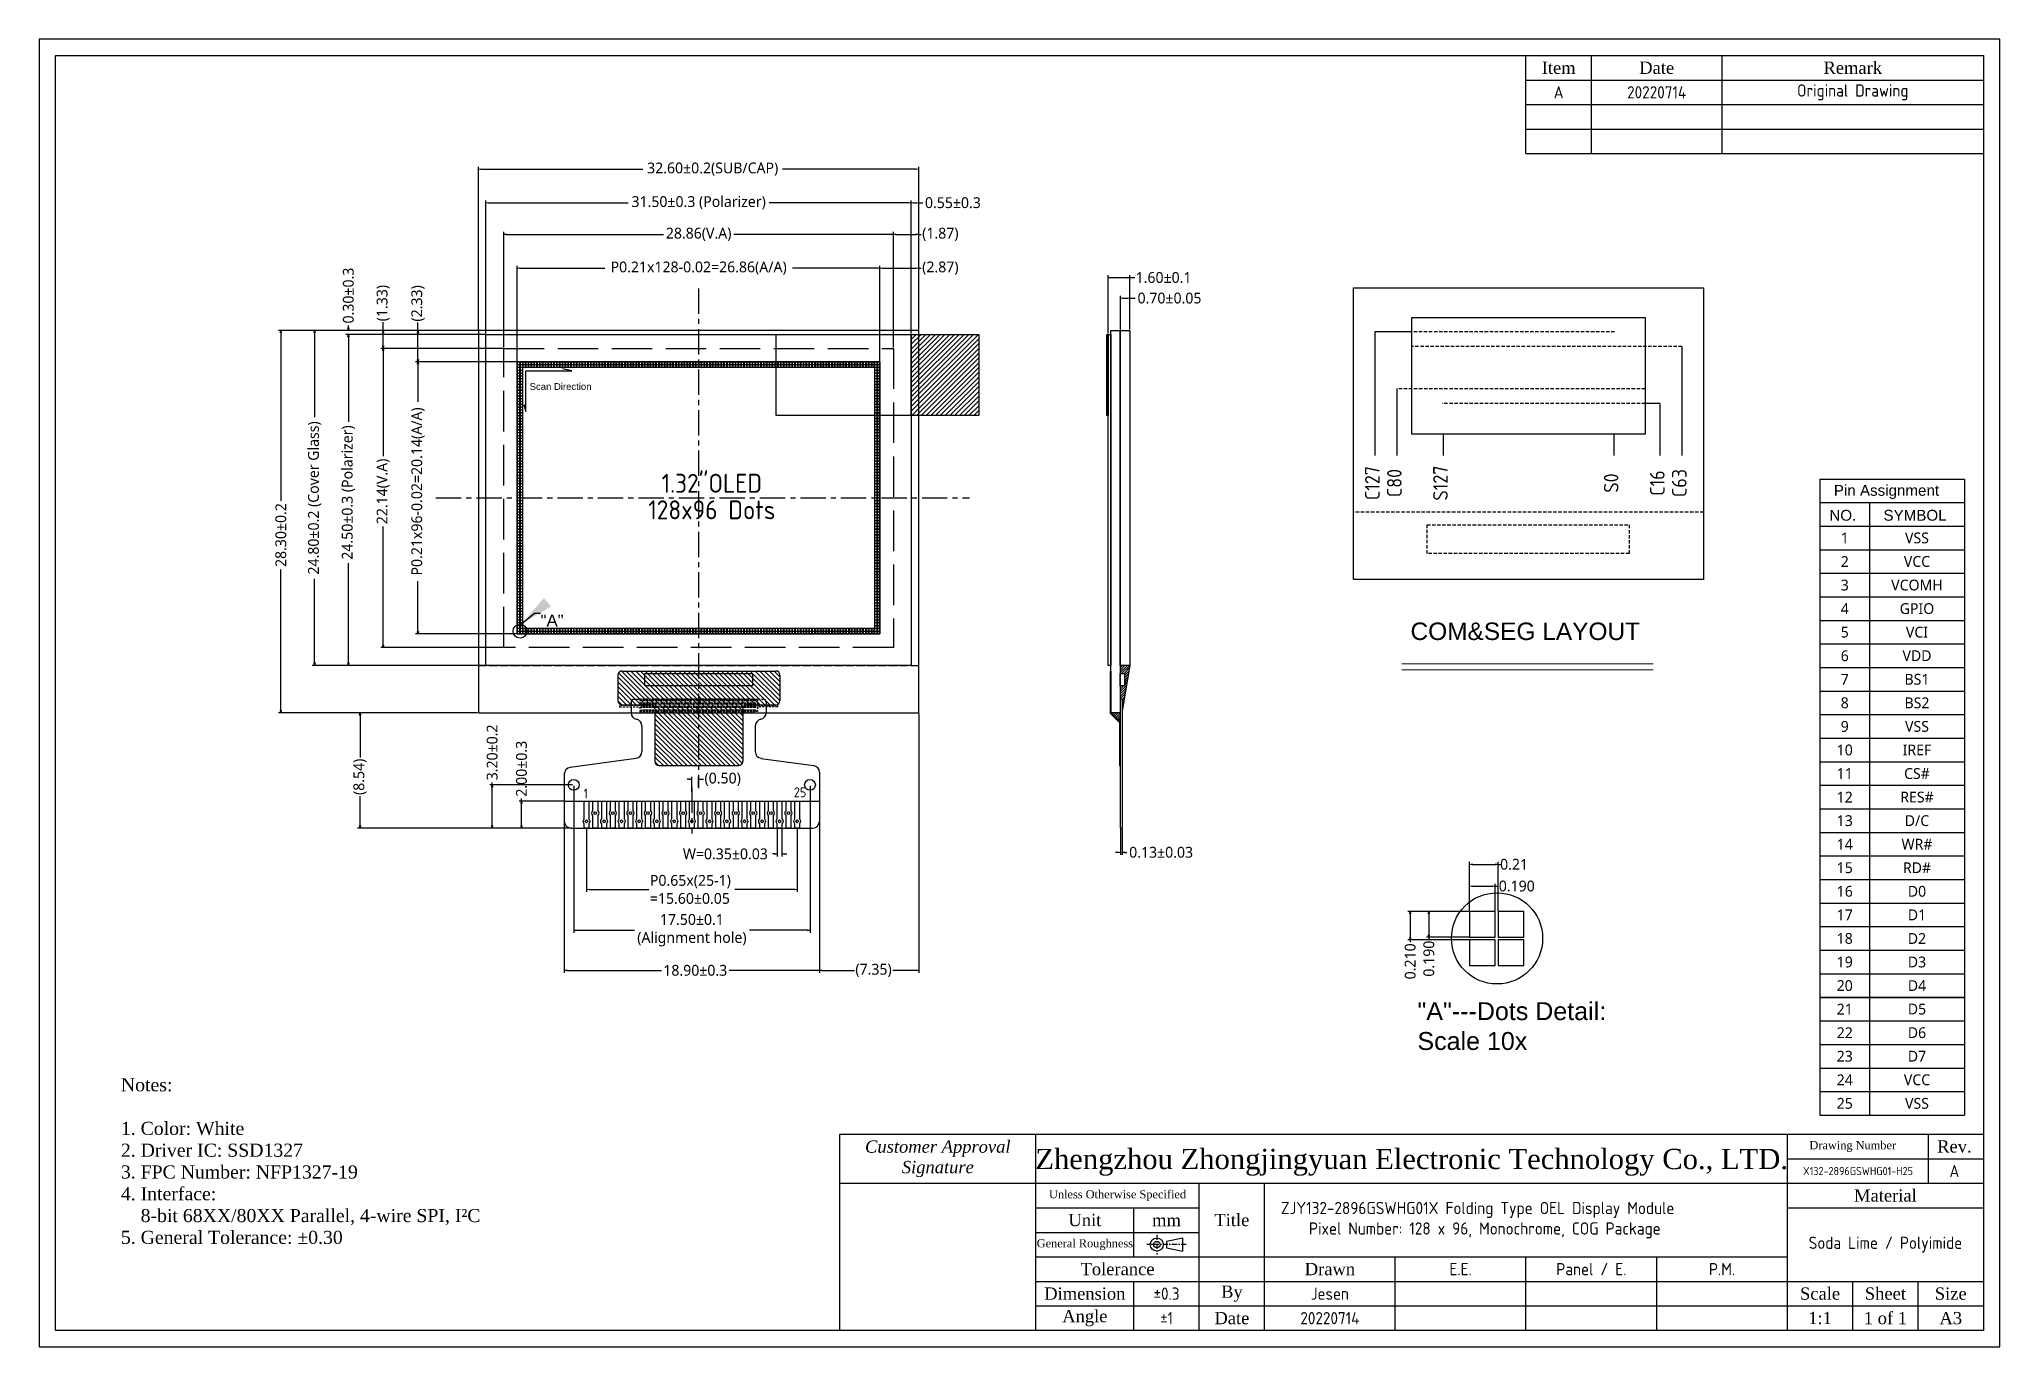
# Model space of a CAD drawing. Header units: inches. Extents: x -33 to 113, y 38 to 135.
import ezdxf
from ezdxf.enums import TextEntityAlignment as Align

# ---------------------------------------------------------------- set-up
doc = ezdxf.new("R2010")
doc.units = ezdxf.units.IN
doc.header["$MEASUREMENT"] = 0
for name, pattern in [('CENTER', [0.6, 0.375, -0.075, 0.075, -0.075]), ('DASHED', [0.75, 0.5, -0.25]), ('HIDDEN', [4, 3, -1])]:
    doc.linetypes.add(name, pattern=pattern)
for name, color, linetype in [('BOM', 7, 'Continuous'), ('dim', 3, 'Continuous'), ('FPC', 30, 'Continuous'), ('Frame', 7, 'Continuous'), ('OLED', 7, 'Continuous'), ('PANEL', 7, 'Continuous'), ('PIXEL', 7, 'Continuous'), ('Polarizer', 6, 'Continuous'), ('Tape', 2, 'Continuous'), ('TOP', 1, 'Continuous')]:
    doc.layers.add(name, color=color, linetype=linetype)
doc.styles.add('Arial', font='')
doc.styles.get("Standard").update_dxf_attribs({"font": 'isocp.shx', "bigfont": 'gbcbig.shx'})
doc.styles.add('USER1', font='arial.ttf', dxfattribs={"height": 0.9})
doc.styles.get('Arial').set_extended_font_data('Microsoft YaHei')
doc.dimstyles.new('ISO-25', dxfattribs={"dimtxt": 2.5, "dimasz": 2.5, "dimexe": 1.25, "dimexo": 0.625, "dimtad": 1, "dimtxsty": 'Standard', "dimcen": 2.5, "dimadec": 0, "dimazin": 0, "dimtfac": 1, "dimtmove": 0, "dimatfit": 3, "dimfxl": 1, "dimarcsym": 0})
doc.dimstyles.get("Standard").update_dxf_attribs({"dimtxt": 0.8, "dimasz": 0.18, "dimexe": 0.18, "dimexo": 0.0625, "dimgap": 0.09, "dimtad": 0, "dimzin": 0, "dimdsep": 46, "dimtxsty": 'Standard', "dimcen": 0.09, "dimclrd": 1, "dimclre": 1, "dimclrt": 1, "dimadec": 0, "dimazin": 0, "dimtfac": 1, "dimtofl": 0, "dimtmove": 0, "dimatfit": 3, "dimfxl": 1, "dimtolj": 1, "dimtzin": 0, "dimarcsym": 0})
doc.dimstyles.new('STANDARD$0', dxfattribs={"dimtxt": 1.5, "dimasz": 1.8, "dimexe": 0.5, "dimexo": 0.5, "dimgap": 0.2, "dimtad": 0, "dimzin": 9, "dimdsep": 46, "dimtxsty": 'Standard', "dimcen": 1.8, "dimclrd": 1, "dimclre": 1, "dimclrt": 1, "dimadec": 0, "dimazin": 0, "dimtfac": 1, "dimtmove": 0, "dimatfit": 1, "dimfxl": 0.5, "dimtolj": 1, "dimtzin": 0, "dimlwd": 5, "dimlwe": 5, "dimarcsym": 0})

msp = doc.modelspace()

# ---------------------------------------------------------------- texts
for s, p in [('1.32"OLED', (17.216, 102.271)), ('128x96 Dots', (17.216, 100.17))]:
    msp.add_text(s, height=1.4).set_placement(p, align=Align.MIDDLE)
at = {"insert": (3.725, 109.55), "char_height": 0.504, "width": 5.60452, "attachment_point": 1}
msp.add_mtext('{\\fArial|b0|i0|c0|p32;Scan Direction}', dxfattribs=at)
at = {"color": 0, "attachment_point": 1}
for s, insert, char_height, width in [('{\\fArial|b0|i0|c0|p34;"A"}', (4.534, 92.417), 0.88708, 0.21789), ('{\\fArial|b0|i0|c0|p34;"A"---Dots Detail: Scale 10x}', (69.473, 63.719), 1.32639, 15.79016)]:
    msp.add_mtext(s, dxfattribs=dict(at, insert=insert, char_height=char_height, width=width))
at = {"lineweight": 5, "insert": (68.96, 91.826), "char_height": 1.296, "width": 22.1832, "attachment_point": 1}
msp.add_mtext('{\\fArial|b0|i0|c0|p34;COM&SEG LAYOUT}', dxfattribs=at)
at = {"insert": (-26.548, 58.087), "char_height": 0.968, "attachment_point": 1}
msp.add_mtext('{\\fTimes New Roman|b0|i0|c186|p18;Notes:\\fTimes New Roman|b0|i0|c134|p18;\\P\\P\\fTimes New Roman|b0|i0|c186|p18;1.\\fTimes New Roman|b0|i0|c134|p18; \\fTimes New Roman|b0|i0|c186|p18;Color:\\fTimes New Roman|b0|i0|c134|p18; \\fTimes New Roman|b0|i0|c186|p18;White\\fTimes New Roman|b0|i0|c134|p18;\\P\\fTimes New Roman|b0|i0|c186|p18;2.\\fTimes New Roman|b0|i0|c134|p18; \\fTimes New Roman|b0|i0|c186|p18;Driver\\fTimes New Roman|b0|i0|c134|p18; \\fTimes New Roman|b0|i0|c186|p18;IC:\\fTimes New Roman|b0|i0|c134|p18; \\fTimes New Roman|b0|i0|c186|p18;SSD1327\\fTimes New Roman|b0|i0|c134|p18;\\P\\fTimes New Roman|b0|i0|c186|p18;3.\\fTimes New Roman|b0|i0|c134|p18; \\fTimes New Roman|b0|i0|c186|p18;FPC\\fTimes New Roman|b0|i0|c134|p18; \\fTimes New Roman|b0|i0|c186|p18;Number:\\fTimes New Roman|b0|i0|c134|p18; \\fTimes New Roman|b0|i0|c186|p18;NFP1327-19\\fTimes New Roman|b0|i0|c134|p18;\\P\\fTimes New Roman|b0|i0|c186|p18;4.\\fTimes New Roman|b0|i0|c134|p18; \\fTimes New Roman|b0|i0|c186|p18;Interface:\\fTimes New Roman|b0|i0|c134|p18;\\P\\fTimes New Roman|b0|i0|c186|p18;    8-bit 68XX/80XX Parallel, 4-wire SPI, I²C\\fTimes New Roman|b0|i0|c134|p18;\\P\\fTimes New Roman|b0|i0|c186|p18;5.\\fTimes New Roman|b0|i0|c134|p18; \\fTimes New Roman|b0|i0|c186|p18;General\\fTimes New Roman|b0|i0|c134|p18; \\fTimes New Roman|b0|i0|c186|p18;Tolerance:\\fTimes New Roman|b0|i0|c134|p18; \\fTimes New Roman|b0|i0|c186|p18;±0.30}', dxfattribs=at)
at = {"layer": 'dim', "color": 1, "char_height": 1.08, "attachment_point": 5, "rotation": 90}
for s, insert in [('C127', (66.133, 102.149)), ('C80', (67.763, 102.149)), ('S127', (71.177, 102.149)), ('C63', (88.867, 102.149)), ('S0', (83.823, 102.149)), ('C16', (87.237, 102.149))]:
    msp.add_mtext(s, dxfattribs=dict(at, insert=insert))
at = {"layer": 'dim', "attachment_point": 7}
for s, insert, char_height in [('1', (7.718, 78.797), 0.733), ('25', (23.287, 78.888), 0.7333)]:
    msp.add_mtext(s, dxfattribs=dict(at, insert=insert, char_height=char_height))
at = {"layer": 'Frame'}
for s, insert, char_height, attachment_point in [('{\\fTimes New Roman|b0|i0|c0|p18;Item}', (79.932, 132.89), 0.9075, 5), ('{\\fTimes New Roman|b0|i0|c0|p18;Date}', (87.192, 132.89), 0.9075, 5), ('{\\fTimes New Roman|b0|i0|c0|p18;Remark}', (101.712, 132.89), 0.9075, 5), ('A', (79.932, 131.075), 0.908, 5), ('20220714', (87.192, 131.075), 0.9075, 5), ('Original Drawing', (101.712, 131.075), 0.9075, 5), ('{\\fTimes New Roman|b0|i1|c0|p18;Customer Approval\\PSignature}', (33.952, 52.122), 0.9075, 5), ('{\\fTimes New Roman|b0|i0|c186|p18;Zhengzhou Zhongjingyuan Electronic Technology Co., LTD.}', (69.045, 51.863), 1.5, 5), ('{\\fTimes New Roman|b0|i0|c0|p18;Drawing Number}', (101.712, 53.03), 0.605, 5), ('{\\fTimes New Roman|b0|i0|c0|p18;Rev.}', (109.239, 53.03), 0.9075, 5), ('X132-2896GSWHG01-H25', (102.101, 51.215), 0.605, 5), ('A', (109.239, 51.215), 0.908, 5), ('{\\fTimes New Roman|b0|i0|c0|p18;Unless Otherwise Specified}', (47.262, 49.4), 0.605, 5), ('{\\fTimes New Roman|b0|i0|c0|p18;Material}', (104.132, 49.4), 0.9075, 5), ('{\\fTimes New Roman|b0|i0|c0|p18;Unit}', (44.842, 47.585), 0.9075, 5), ('{\\fTimes New Roman|b0|i0|c0|p18;Title}', (55.732, 47.585), 0.9075, 5), ('ZJY132-2896GSWHG01X Folding Type OEL Display Module\\P    Pixel Number: 128 x 96, Monochrome, COG Package', (59.362, 47.585), 0.9075, 4), ('{\\fTimes New Roman|b0|i0|c0|p18;mm}', (50.892, 47.585), 0.9075, 5), ('{\\fTimes New Roman|b0|i0|c0|p18;General Roughness}', (44.842, 45.77), 0.605, 5), ('Soda Lime / Polyimide', (104.132, 45.77), 0.9075, 5), ('{\\fTimes New Roman|b0|i0|c0|p18;Tolerance}', (47.262, 43.955), 0.9075, 5), ('{\\fTimes New Roman|b0|i0|c0|p18;Drawn}', (62.992, 43.955), 0.9075, 5), ('E.E.', (72.672, 43.955), 0.9075, 5), ('Panel / E.', (82.352, 43.955), 0.9075, 5), ('P.M.', (92.032, 43.955), 0.9075, 5), ('{\\fTimes New Roman|b0|i0|c0|p18;Dimension}', (44.842, 42.14), 0.9075, 5), ('%%p0.3', (50.892, 42.14), 0.9075, 5), ('{\\fTimes New Roman|b0|i0|c0|p18;By}', (55.732, 42.14), 0.9075, 5), ('Jesen', (62.992, 42.14), 0.9075, 5), ('{\\fTimes New Roman|b0|i0|c0|p18;Scale}', (99.292, 42.14), 0.9075, 5), ('{\\fTimes New Roman|b0|i0|c0|p18;Sheet}', (104.132, 42.14), 0.9075, 5), ('{\\fTimes New Roman|b0|i0|c0|p18;Size}', (108.972, 42.14), 0.9075, 5), ('{\\fTimes New Roman|b0|i0|c0|p18;Angle}', (44.842, 40.325), 0.9075, 5), ('%%p1', (50.892, 40.325), 0.9075, 5), ('{\\fTimes New Roman|b0|i0|c0|p18;Date}', (55.732, 40.325), 0.9075, 5), ('20220714', (62.992, 40.325), 0.9075, 5), ('{\\fTimes New Roman|b0|i0|c0|p18;1:1}', (99.292, 40.325), 0.9075, 5), ('{\\fTimes New Roman|b0|i0|c0|p18;1 of 1}', (104.132, 40.325), 0.9075, 5), ('{\\fTimes New Roman|b0|i0|c0|p18;A3}', (108.972, 40.325), 0.9075, 5)]:
    msp.add_mtext(s, dxfattribs=dict(at, insert=insert, char_height=char_height, attachment_point=attachment_point))

# ---------------------------------------------------------------- blocks, each defined once
blk = doc.blocks.new('_ClosedBlank')
at = {"color": 0, "linetype": 'ByBlock', "lineweight": -2}
for p, q in [((-1, 0.17), (0, 0)), ((-1, 0.17), (-1, -0.17)), ((0, 0), (-1, -0.17))]:
    blk.add_line(p, q, dxfattribs=at)
blk = doc.blocks.new('*D6')
at = {"layer": 'DEFPOINTS', "color": 0, "transparency": 16777216}
for p in [(29.67, 118.06), (2.81, 111.12), (29.67, 111.12)]:
    blk.add_point(p, dxfattribs=at)
at = {"layer": 'dim', "color": 4, "lineweight": -2, "transparency": 16777216}
for p, q in [((2.81, 111.18), (2.81, 118.24)), ((2.99, 118.06), (9.29, 118.06)), ((29.49, 118.06), (23.19, 118.06)), ((29.67, 111.18), (29.67, 118.24))]:
    blk.add_line(p, q, dxfattribs=at)
at = {"layer": 'dim', "color": 4, "lineweight": -2, "transparency": 16777216, "xscale": 0.18, "yscale": 0.18, "zscale": 0.18, "rotation": 180}
blk.add_blockref('_ClosedBlank', (2.81, 118.06), dxfattribs=at)
at = {"layer": 'dim', "color": 4, "lineweight": -2, "transparency": 16777216, "xscale": 0.18, "yscale": 0.18, "zscale": 0.18}
blk.add_blockref('_ClosedBlank', (29.67, 118.06), dxfattribs=at)
at = {"layer": 'dim', "color": 4, "transparency": 16777216, "insert": (16.24, 118.06), "char_height": 0.8, "attachment_point": 5, "style": 'Arial'}
blk.add_mtext('\\A1;P0.21x128-0.02=26.86(A/A)', dxfattribs=at)
blk = doc.blocks.new('*D7')
at = {"layer": 'DEFPOINTS', "color": 0, "transparency": 16777216}
for p in [(32.54, 125.39), (-0.06, 113.45), (32.54, 113.45)]:
    blk.add_point(p, dxfattribs=at)
at = {"layer": 'dim', "color": 4, "lineweight": -2, "transparency": 16777216}
for p, q in [((-0.06, 113.51), (-0.06, 125.57)), ((0.12, 125.39), (12.1, 125.39)), ((32.36, 125.39), (22.46, 125.39)), ((32.54, 113.51), (32.54, 125.57))]:
    blk.add_line(p, q, dxfattribs=at)
at = {"layer": 'dim', "color": 4, "lineweight": -2, "transparency": 16777216, "xscale": 0.18, "yscale": 0.18, "zscale": 0.18, "rotation": 180}
blk.add_blockref('_ClosedBlank', (-0.06, 125.39), dxfattribs=at)
at = {"layer": 'dim', "color": 4, "lineweight": -2, "transparency": 16777216, "xscale": 0.18, "yscale": 0.18, "zscale": 0.18}
blk.add_blockref('_ClosedBlank', (32.54, 125.39), dxfattribs=at)
at = {"layer": 'dim', "color": 4, "transparency": 16777216, "insert": (17.28, 125.39), "char_height": 0.8, "attachment_point": 5, "style": 'Arial'}
blk.add_mtext('\\A1;32.60%%P0.2(SUB/CAP)', dxfattribs=at)
blk = doc.blocks.new('*D8')
at = {"layer": 'DEFPOINTS', "color": 0, "transparency": 16777216}
for p in [(32.54, 118.06), (32.54, 113.45), (29.67, 111.12)]:
    blk.add_point(p, dxfattribs=at)
at = {"layer": 'dim', "color": 4, "lineweight": -2, "transparency": 16777216}
for p, q in [((29.67, 111.18), (29.67, 118.24)), ((29.85, 118.06), (32.36, 118.06)), ((32.54, 113.51), (32.54, 118.24)), ((32.54, 118.06), (32.72, 118.06))]:
    blk.add_line(p, q, dxfattribs=at)
at = {"layer": 'dim', "color": 4, "lineweight": -2, "transparency": 16777216, "xscale": 0.18, "yscale": 0.18, "zscale": 0.18, "rotation": 180}
blk.add_blockref('_ClosedBlank', (29.67, 118.06), dxfattribs=at)
at = {"layer": 'dim', "color": 4, "lineweight": -2, "transparency": 16777216, "xscale": 0.18, "yscale": 0.18, "zscale": 0.18}
blk.add_blockref('_ClosedBlank', (32.54, 118.06), dxfattribs=at)
at = {"layer": 'dim', "color": 4, "transparency": 16777216, "insert": (34.14, 118.06), "char_height": 0.8, "attachment_point": 5, "style": 'Arial'}
blk.add_mtext('\\A1;(2.87)', dxfattribs=at)
blk = doc.blocks.new('*D9')
at = {"layer": 'DEFPOINTS', "color": 0, "transparency": 16777216}
for p in [(2.81, 111.12), (-4.55, 90.98), (2.81, 90.98)]:
    blk.add_point(p, dxfattribs=at)
at = {"layer": 'dim', "color": 4, "lineweight": -2, "transparency": 16777216}
for p, q in [((2.74, 111.12), (-4.73, 111.12)), ((-4.55, 110.94), (-4.55, 108.17)), ((-4.55, 91.16), (-4.55, 94.89)), ((2.74, 90.98), (-4.73, 90.98))]:
    blk.add_line(p, q, dxfattribs=at)
at = {"layer": 'dim', "color": 4, "lineweight": -2, "transparency": 16777216, "xscale": 0.18, "yscale": 0.18, "zscale": 0.18}
for p, rotation in [((-4.55, 111.12), 90), ((-4.55, 90.98), 270)]:
    blk.add_blockref('_ClosedBlank', p, dxfattribs=dict(at, rotation=rotation))
at = {"layer": 'dim', "color": 4, "transparency": 16777216, "insert": (-4.55, 101.53), "char_height": 0.8, "attachment_point": 5, "rotation": 90, "style": 'Arial'}
blk.add_mtext('\\A1;P0.21x96-0.02=20.14(A/A)', dxfattribs=at)
blk = doc.blocks.new('*D10')
at = {"layer": 'DEFPOINTS', "color": 0, "transparency": 16777216}
for p in [(-0.06, 113.45), (-12.2, 88.65), (-0.06, 88.65)]:
    blk.add_point(p, dxfattribs=at)
at = {"layer": 'dim', "color": 4, "lineweight": -2, "transparency": 16777216}
for p, q in [((-0.13, 113.45), (-12.38, 113.45)), ((-12.2, 113.27), (-12.2, 107.03)), ((-12.2, 88.83), (-12.2, 95.07)), ((-0.13, 88.65), (-12.38, 88.65))]:
    blk.add_line(p, q, dxfattribs=at)
at = {"layer": 'dim', "color": 4, "lineweight": -2, "transparency": 16777216, "xscale": 0.18, "yscale": 0.18, "zscale": 0.18}
for p, rotation in [((-12.2, 113.45), 90), ((-12.2, 88.65), 270)]:
    blk.add_blockref('_ClosedBlank', p, dxfattribs=dict(at, rotation=rotation))
at = {"layer": 'dim', "color": 4, "transparency": 16777216, "insert": (-12.2, 101.05), "char_height": 0.8, "attachment_point": 5, "rotation": 90, "style": 'Arial'}
blk.add_mtext('\\A1;24.80%%P0.2 (Cover Glass)', dxfattribs=at)
blk = doc.blocks.new('*D11')
at = {"layer": 'DEFPOINTS', "color": 0, "transparency": 16777216}
for p in [(-0.06, 113.45), (-14.7, 85.15), (-0.06, 85.15)]:
    blk.add_point(p, dxfattribs=at)
at = {"layer": 'dim', "color": 4, "lineweight": -2, "transparency": 16777216}
for p, q in [((-0.13, 113.45), (-14.88, 113.45)), ((-14.7, 113.27), (-14.7, 100.84)), ((-14.7, 85.33), (-14.7, 95.76)), ((-0.13, 85.15), (-14.88, 85.15))]:
    blk.add_line(p, q, dxfattribs=at)
at = {"layer": 'dim', "color": 4, "lineweight": -2, "transparency": 16777216, "xscale": 0.18, "yscale": 0.18, "zscale": 0.18}
for p, rotation in [((-14.7, 113.45), 90), ((-14.7, 85.15), 270)]:
    blk.add_blockref('_ClosedBlank', p, dxfattribs=dict(at, rotation=rotation))
at = {"layer": 'dim', "color": 4, "transparency": 16777216, "insert": (-14.7, 98.3), "char_height": 0.8, "attachment_point": 5, "rotation": 90, "style": 'Arial'}
blk.add_mtext('\\A1;28.30%%P0.2', dxfattribs=at)
blk = doc.blocks.new('*D12')
at = {"layer": 'DEFPOINTS', "color": 0, "transparency": 16777216}
for p in [(-4.55, 113.45), (-0.06, 113.45), (2.81, 111.12)]:
    blk.add_point(p, dxfattribs=at)
at = {"layer": 'dim', "color": 4, "lineweight": -2, "transparency": 16777216}
for p, q in [((-0.13, 113.45), (-4.73, 113.45)), ((-4.55, 113.45), (-4.55, 114.03)), ((-4.55, 111.3), (-4.55, 113.27)), ((2.74, 111.12), (-4.73, 111.12))]:
    blk.add_line(p, q, dxfattribs=at)
at = {"layer": 'dim', "color": 4, "lineweight": -2, "transparency": 16777216, "xscale": 0.18, "yscale": 0.18, "zscale": 0.18}
for p, rotation in [((-4.55, 113.45), 90), ((-4.55, 111.12), 270)]:
    blk.add_blockref('_ClosedBlank', p, dxfattribs=dict(at, rotation=rotation))
at = {"layer": 'dim', "color": 4, "transparency": 16777216, "insert": (-4.55, 115.45), "char_height": 0.8, "attachment_point": 5, "rotation": 90, "style": 'Arial'}
blk.add_mtext('\\A1;(2.33)', dxfattribs=at)
blk = doc.blocks.new('*D13')
at = {"layer": 'DEFPOINTS', "color": 0, "transparency": 16777216}
for p in [(47.47, 115.84), (47.47, 113.45), (48.17, 113.45)]:
    blk.add_point(p, dxfattribs=at)
at = {"layer": 'dim', "color": 4, "lineweight": -2, "transparency": 16777216}
for p, q in [((47.47, 113.51), (47.47, 116.02)), ((47.65, 115.84), (47.99, 115.84)), ((48.17, 113.51), (48.17, 116.02)), ((48.17, 115.84), (48.57, 115.84))]:
    blk.add_line(p, q, dxfattribs=at)
at = {"layer": 'dim', "color": 4, "lineweight": -2, "transparency": 16777216, "xscale": 0.18, "yscale": 0.18, "zscale": 0.18, "rotation": 180}
blk.add_blockref('_ClosedBlank', (47.47, 115.84), dxfattribs=at)
at = {"layer": 'dim', "color": 4, "lineweight": -2, "transparency": 16777216, "xscale": 0.18, "yscale": 0.18, "zscale": 0.18}
blk.add_blockref('_ClosedBlank', (48.17, 115.84), dxfattribs=at)
at = {"layer": 'dim', "color": 4, "transparency": 16777216, "insert": (51.11, 115.84), "char_height": 0.8, "attachment_point": 5, "style": 'Arial'}
blk.add_mtext('\\A1;0.70%%p0.05', dxfattribs=at)
blk = doc.blocks.new('*D14')
at = {"layer": 'DEFPOINTS', "color": 0, "transparency": 16777216}
for p in [(46.57, 117.36), (48.17, 113.45), (46.57, 113.15)]:
    blk.add_point(p, dxfattribs=at)
at = {"layer": 'dim', "color": 4, "lineweight": -2, "transparency": 16777216}
for p, q in [((46.57, 113.21), (46.57, 117.54)), ((46.75, 117.36), (47.99, 117.36)), ((48.17, 113.51), (48.17, 117.54)), ((48.17, 117.36), (48.55, 117.36))]:
    blk.add_line(p, q, dxfattribs=at)
at = {"layer": 'dim', "color": 4, "lineweight": -2, "transparency": 16777216, "xscale": 0.18, "yscale": 0.18, "zscale": 0.18, "rotation": 180}
blk.add_blockref('_ClosedBlank', (46.57, 117.36), dxfattribs=at)
at = {"layer": 'dim', "color": 4, "lineweight": -2, "transparency": 16777216, "xscale": 0.18, "yscale": 0.18, "zscale": 0.18}
blk.add_blockref('_ClosedBlank', (48.17, 117.36), dxfattribs=at)
at = {"layer": 'dim', "color": 4, "transparency": 16777216, "insert": (50.67, 117.36), "char_height": 0.8, "attachment_point": 5, "style": 'Arial'}
blk.add_mtext('\\A1;1.60%%P0.1', dxfattribs=at)
blk = doc.blocks.new('*D19')
at = {"layer": 'DEFPOINTS', "color": 0, "transparency": 16777216}
for p in [(75.44, 73.92), (73.34, 70.43), (75.44, 70.43)]:
    blk.add_point(p, dxfattribs=at)
at = {"layer": 'dim', "color": 4, "lineweight": -2, "transparency": 16777216}
for p, q in [((73.34, 70.49), (73.34, 74.1)), ((75.44, 70.49), (75.44, 74.1)), ((73.52, 73.92), (75.26, 73.92)), ((75.44, 73.92), (75.62, 73.92))]:
    blk.add_line(p, q, dxfattribs=at)
at = {"layer": 'dim', "color": 4, "lineweight": -2, "transparency": 16777216, "xscale": 0.18, "yscale": 0.18, "zscale": 0.18, "rotation": 180}
blk.add_blockref('_ClosedBlank', (73.34, 73.92), dxfattribs=at)
at = {"layer": 'dim', "color": 4, "lineweight": -2, "transparency": 16777216, "xscale": 0.18, "yscale": 0.18, "zscale": 0.18}
blk.add_blockref('_ClosedBlank', (75.44, 73.92), dxfattribs=at)
at = {"layer": 'dim', "color": 4, "transparency": 16777216, "insert": (76.63, 73.92), "char_height": 0.8, "attachment_point": 5, "style": 'Arial'}
blk.add_mtext('\\A1;0.21', dxfattribs=at)
blk = doc.blocks.new('*D20')
at = {"layer": 'DEFPOINTS', "color": 0, "transparency": 16777216}
for p in [(75.24, 72.31), (73.34, 70.43), (75.24, 70.43)]:
    blk.add_point(p, dxfattribs=at)
at = {"layer": 'dim', "color": 4, "lineweight": -2, "transparency": 16777216}
for p, q in [((73.34, 70.49), (73.34, 72.49)), ((73.52, 72.31), (75.06, 72.31)), ((75.24, 70.49), (75.24, 72.49)), ((75.24, 72.31), (75.42, 72.31))]:
    blk.add_line(p, q, dxfattribs=at)
at = {"layer": 'dim', "color": 4, "lineweight": -2, "transparency": 16777216, "xscale": 0.18, "yscale": 0.18, "zscale": 0.18, "rotation": 180}
blk.add_blockref('_ClosedBlank', (73.34, 72.31), dxfattribs=at)
at = {"layer": 'dim', "color": 4, "lineweight": -2, "transparency": 16777216, "xscale": 0.18, "yscale": 0.18, "zscale": 0.18}
blk.add_blockref('_ClosedBlank', (75.24, 72.31), dxfattribs=at)
at = {"layer": 'dim', "color": 4, "transparency": 16777216, "insert": (76.83, 72.31), "char_height": 0.8, "attachment_point": 5, "style": 'Arial'}
blk.add_mtext('\\A1;0.190', dxfattribs=at)
blk = doc.blocks.new('*D21')
at = {"layer": 'DEFPOINTS', "color": 0, "transparency": 16777216}
for p in [(73.34, 70.43), (68.94, 68.33), (73.34, 68.33)]:
    blk.add_point(p, dxfattribs=at)
at = {"layer": 'dim', "color": 4, "lineweight": -2, "transparency": 16777216}
for p, q in [((73.28, 70.43), (68.76, 70.43)), ((68.94, 70.25), (68.94, 68.51)), ((73.28, 68.33), (68.76, 68.33)), ((68.94, 68.33), (68.94, 68.15))]:
    blk.add_line(p, q, dxfattribs=at)
at = {"layer": 'dim', "color": 4, "lineweight": -2, "transparency": 16777216, "xscale": 0.18, "yscale": 0.18, "zscale": 0.18}
for p, rotation in [((68.94, 70.43), 90), ((68.94, 68.33), 270)]:
    blk.add_blockref('_ClosedBlank', p, dxfattribs=dict(at, rotation=rotation))
at = {"layer": 'dim', "color": 4, "transparency": 16777216, "insert": (68.94, 66.74), "char_height": 0.8, "attachment_point": 5, "rotation": 90, "style": 'Arial'}
blk.add_mtext('\\A1;0.210', dxfattribs=at)
blk = doc.blocks.new('*D22')
at = {"layer": 'DEFPOINTS', "color": 0, "transparency": 16777216}
for p in [(73.34, 70.43), (70.32, 68.53), (73.34, 68.53)]:
    blk.add_point(p, dxfattribs=at)
at = {"layer": 'dim', "color": 4, "lineweight": -2, "transparency": 16777216}
for p, q in [((73.28, 70.43), (70.14, 70.43)), ((70.32, 70.25), (70.32, 68.71)), ((73.28, 68.53), (70.14, 68.53)), ((70.32, 68.53), (70.32, 68.35))]:
    blk.add_line(p, q, dxfattribs=at)
at = {"layer": 'dim', "color": 4, "lineweight": -2, "transparency": 16777216, "xscale": 0.18, "yscale": 0.18, "zscale": 0.18}
for p, rotation in [((70.32, 70.43), 90), ((70.32, 68.53), 270)]:
    blk.add_blockref('_ClosedBlank', p, dxfattribs=dict(at, rotation=rotation))
at = {"layer": 'dim', "color": 4, "transparency": 16777216, "insert": (70.32, 66.94), "char_height": 0.8, "attachment_point": 5, "rotation": 90, "style": 'Arial'}
blk.add_mtext('\\A1;0.190', dxfattribs=at)
blk = doc.blocks.new('*D15')
at = {"layer": 'DEFPOINTS', "color": 0, "transparency": 16777216}
for p in [(30.67, 120.56), (1.81, 112.12), (30.67, 112.12)]:
    blk.add_point(p, dxfattribs=at)
at = {"layer": 'dim', "color": 4, "lineweight": -2, "transparency": 16777216}
for p, q in [((1.81, 112.18), (1.81, 120.74)), ((1.99, 120.56), (13.64, 120.56)), ((30.49, 120.56), (18.84, 120.56)), ((30.67, 112.18), (30.67, 120.74))]:
    blk.add_line(p, q, dxfattribs=at)
at = {"layer": 'dim', "color": 4, "lineweight": -2, "transparency": 16777216, "xscale": 0.18, "yscale": 0.18, "zscale": 0.18, "rotation": 180}
blk.add_blockref('_ClosedBlank', (1.81, 120.56), dxfattribs=at)
at = {"layer": 'dim', "color": 4, "lineweight": -2, "transparency": 16777216, "xscale": 0.18, "yscale": 0.18, "zscale": 0.18}
blk.add_blockref('_ClosedBlank', (30.67, 120.56), dxfattribs=at)
at = {"layer": 'dim', "color": 4, "transparency": 16777216, "insert": (16.24, 120.56), "char_height": 0.8, "attachment_point": 5, "style": 'Arial'}
blk.add_mtext('\\A1;28.86(V.A)', dxfattribs=at)
blk = doc.blocks.new('*D16')
at = {"layer": 'DEFPOINTS', "color": 0, "transparency": 16777216}
for p in [(1.81, 112.12), (-7.12, 89.98), (1.81, 89.98)]:
    blk.add_point(p, dxfattribs=at)
at = {"layer": 'dim', "color": 4, "lineweight": -2, "transparency": 16777216}
for p, q in [((1.74, 112.12), (-7.3, 112.12)), ((-7.12, 111.94), (-7.12, 104.13)), ((-7.12, 90.16), (-7.12, 98.93)), ((1.74, 89.98), (-7.3, 89.98))]:
    blk.add_line(p, q, dxfattribs=at)
at = {"layer": 'dim', "color": 4, "lineweight": -2, "transparency": 16777216, "xscale": 0.18, "yscale": 0.18, "zscale": 0.18}
for p, rotation in [((-7.12, 112.12), 90), ((-7.12, 89.98), 270)]:
    blk.add_blockref('_ClosedBlank', p, dxfattribs=dict(at, rotation=rotation))
at = {"layer": 'dim', "color": 4, "transparency": 16777216, "insert": (-7.12, 101.53), "char_height": 0.8, "attachment_point": 5, "rotation": 90, "style": 'Arial'}
blk.add_mtext('\\A1;22.14(V.A)', dxfattribs=at)
blk = doc.blocks.new('*D17')
at = {"layer": 'DEFPOINTS', "color": 0, "transparency": 16777216}
for p in [(-7.12, 113.45), (-0.06, 113.45), (1.81, 112.12)]:
    blk.add_point(p, dxfattribs=at)
at = {"layer": 'dim', "color": 4, "lineweight": -2, "transparency": 16777216}
for p, q in [((-0.13, 113.45), (-7.3, 113.45)), ((-7.12, 113.45), (-7.12, 114.05)), ((-7.12, 112.3), (-7.12, 113.27)), ((1.74, 112.12), (-7.3, 112.12))]:
    blk.add_line(p, q, dxfattribs=at)
at = {"layer": 'dim', "color": 4, "lineweight": -2, "transparency": 16777216, "xscale": 0.18, "yscale": 0.18, "zscale": 0.18}
for p, rotation in [((-7.12, 113.45), 90), ((-7.12, 112.12), 270)]:
    blk.add_blockref('_ClosedBlank', p, dxfattribs=dict(at, rotation=rotation))
at = {"layer": 'dim', "color": 4, "transparency": 16777216, "insert": (-7.12, 115.47), "char_height": 0.8, "attachment_point": 5, "rotation": 90, "style": 'Arial'}
blk.add_mtext('\\A1;(1.33)', dxfattribs=at)
blk = doc.blocks.new('*D18')
at = {"layer": 'DEFPOINTS', "color": 0, "transparency": 16777216}
for p in [(32.54, 120.56), (32.54, 113.45), (30.67, 112.12)]:
    blk.add_point(p, dxfattribs=at)
at = {"layer": 'dim', "color": 4, "lineweight": -2, "transparency": 16777216}
for p, q in [((30.67, 112.18), (30.67, 120.74)), ((30.85, 120.56), (32.36, 120.56)), ((32.54, 113.51), (32.54, 120.74)), ((32.54, 120.56), (32.72, 120.56))]:
    blk.add_line(p, q, dxfattribs=at)
at = {"layer": 'dim', "color": 4, "lineweight": -2, "transparency": 16777216, "xscale": 0.18, "yscale": 0.18, "zscale": 0.18, "rotation": 180}
blk.add_blockref('_ClosedBlank', (30.67, 120.56), dxfattribs=at)
at = {"layer": 'dim', "color": 4, "lineweight": -2, "transparency": 16777216, "xscale": 0.18, "yscale": 0.18, "zscale": 0.18}
blk.add_blockref('_ClosedBlank', (32.54, 120.56), dxfattribs=at)
at = {"layer": 'dim', "color": 4, "transparency": 16777216, "insert": (34.14, 120.56), "char_height": 0.8, "attachment_point": 5, "style": 'Arial'}
blk.add_mtext('\\A1;(1.87)', dxfattribs=at)
blk = doc.blocks.new('I0200014')
for p, q in [((0, 0), (23.92, 0)), ((0, 0), (0, -7.8)), ((23.92, 0), (23.92, -7.8)), ((0, -3.9), (23.92, -3.9)), ((8.23, -3.9), (8.23, -7.8)), ((0, -7.8), (23.92, -7.8))]:
    blk.add_line(p, q)
at = {"style": 'USER1'}
for s, height, p in [('Pin Assignment', 1.7961, (11.02, -2.1)), ('NO.', 1.796, (3.79, -6)), ('SYMBOL', 1.796, (15.75, -6))]:
    blk.add_text(s, height=height, dxfattribs=at).set_placement(p, align=Align.MIDDLE)
blk = doc.blocks.new('I0200015')
for p, q in [((0, 0), (0, -3.9)), ((0, 0), (23.92, 0)), ((8.23, 0), (8.23, -3.9)), ((23.92, 0), (23.92, -3.9)), ((0, -3.9), (23.92, -3.9))]:
    blk.add_line(p, q)
at = {"style": 'Arial'}
for tag, p in [('*', (4.11, -1.95)), ('**', (16.07, -1.95))]:
    blk.add_attdef(tag, text='', height=1.79, dxfattribs=at).set_placement(p, align=Align.MIDDLE)
blk = doc.blocks.new('*D27')
at = {"layer": 'DEFPOINTS', "color": 0, "transparency": 16777216}
for p in [(6.29, 77.11), (25.19, 77.11), (25.19, 66.07)]:
    blk.add_point(p, dxfattribs=at)
at = {"layer": 'dim', "color": 4, "lineweight": -2, "transparency": 16777216}
for p, q in [((6.29, 77.04), (6.29, 65.89)), ((25.19, 77.04), (25.19, 65.89)), ((6.47, 66.07), (13.49, 66.07)), ((25.01, 66.07), (18.5, 66.07))]:
    blk.add_line(p, q, dxfattribs=at)
at = {"layer": 'dim', "color": 4, "lineweight": -2, "transparency": 16777216, "xscale": 0.18, "yscale": 0.18, "zscale": 0.18, "rotation": 180}
blk.add_blockref('_ClosedBlank', (6.29, 66.07), dxfattribs=at)
at = {"layer": 'dim', "color": 4, "lineweight": -2, "transparency": 16777216, "xscale": 0.18, "yscale": 0.18, "zscale": 0.18}
blk.add_blockref('_ClosedBlank', (25.19, 66.07), dxfattribs=at)
at = {"layer": 'dim', "color": 4, "transparency": 16777216, "insert": (15.99, 66.07), "char_height": 0.8, "attachment_point": 5, "style": 'Arial'}
blk.add_mtext('\\A1;18.90%%P0.3', dxfattribs=at)
blk = doc.blocks.new('*D28')
at = {"layer": 'DEFPOINTS', "color": 0, "transparency": 16777216}
for p in [(22.06, 76.61), (22.41, 76.61), (22.06, 74.69)]:
    blk.add_point(p, dxfattribs=at)
at = {"layer": 'dim', "color": 4, "lineweight": -2, "transparency": 16777216}
for p, q in [((22.06, 76.54), (22.06, 74.51)), ((22.41, 76.54), (22.41, 74.51)), ((21.88, 74.69), (21.7, 74.69)), ((22.59, 74.69), (22.77, 74.69))]:
    blk.add_line(p, q, dxfattribs=at)
at = {"layer": 'dim', "color": 4, "lineweight": -2, "transparency": 16777216, "xscale": 0.18, "yscale": 0.18, "zscale": 0.18}
blk.add_blockref('_ClosedBlank', (22.06, 74.69), dxfattribs=at)
at = {"layer": 'dim', "color": 4, "lineweight": -2, "transparency": 16777216, "xscale": 0.18, "yscale": 0.18, "zscale": 0.18, "rotation": 180}
blk.add_blockref('_ClosedBlank', (22.41, 74.69), dxfattribs=at)
at = {"layer": 'dim', "color": 4, "transparency": 16777216, "insert": (18.22, 74.69), "char_height": 0.8, "attachment_point": 5, "style": 'Arial'}
blk.add_mtext('\\A1;W=0.35%%P0.03', dxfattribs=at)
blk = doc.blocks.new('*D29')
at = {"layer": 'DEFPOINTS', "color": 0, "transparency": 16777216}
for p in [(7.94, 76.61), (23.54, 76.61), (23.54, 72.06)]:
    blk.add_point(p, dxfattribs=at)
at = {"layer": 'dim', "color": 4, "lineweight": -2, "transparency": 16777216}
for p, q in [((7.94, 76.54), (7.94, 71.88)), ((23.54, 76.54), (23.54, 71.88)), ((8.12, 72.06), (12.54, 72.06)), ((23.36, 72.06), (18.93, 72.06))]:
    blk.add_line(p, q, dxfattribs=at)
at = {"layer": 'dim', "color": 4, "lineweight": -2, "transparency": 16777216, "xscale": 0.18, "yscale": 0.18, "zscale": 0.18, "rotation": 180}
blk.add_blockref('_ClosedBlank', (7.94, 72.06), dxfattribs=at)
at = {"layer": 'dim', "color": 4, "lineweight": -2, "transparency": 16777216, "xscale": 0.18, "yscale": 0.18, "zscale": 0.18}
blk.add_blockref('_ClosedBlank', (23.54, 72.06), dxfattribs=at)
at = {"layer": 'dim', "color": 4, "transparency": 16777216, "insert": (12.63, 72.06), "char_height": 0.8, "attachment_point": 4, "style": 'Arial'}
blk.add_mtext('\\A1;P0.65x(25-1)\\P=15.60%%P0.05', dxfattribs=at)
blk = doc.blocks.new('*D30')
at = {"layer": 'DEFPOINTS', "color": 0, "transparency": 16777216}
for p in [(6.99, 79.81), (24.49, 79.81), (24.49, 69.04)]:
    blk.add_point(p, dxfattribs=at)
at = {"layer": 'dim', "color": 4, "lineweight": -2, "transparency": 16777216}
for p, q in [((6.99, 79.74), (6.99, 68.86)), ((24.49, 79.74), (24.49, 68.86)), ((7.17, 69.04), (11.48, 69.04)), ((24.31, 69.04), (20, 69.04))]:
    blk.add_line(p, q, dxfattribs=at)
at = {"layer": 'dim', "color": 4, "lineweight": -2, "transparency": 16777216, "xscale": 0.18, "yscale": 0.18, "zscale": 0.18, "rotation": 180}
blk.add_blockref('_ClosedBlank', (6.99, 69.04), dxfattribs=at)
at = {"layer": 'dim', "color": 4, "lineweight": -2, "transparency": 16777216, "xscale": 0.18, "yscale": 0.18, "zscale": 0.18}
blk.add_blockref('_ClosedBlank', (24.49, 69.04), dxfattribs=at)
at = {"layer": 'dim', "color": 4, "transparency": 16777216, "insert": (15.74, 69.04), "char_height": 0.8, "attachment_point": 5, "style": 'Arial'}
blk.add_mtext('\\A1;17.50%%P0.1\\P(Alignment hole)', dxfattribs=at)
blk = doc.blocks.new('*D31')
at = {"layer": 'DEFPOINTS', "color": 0, "transparency": 16777216}
for p in [(6.29, 78.61), (3.12, 76.61), (6.87, 76.61)]:
    blk.add_point(p, dxfattribs=at)
at = {"layer": 'dim', "color": 4, "lineweight": -2, "transparency": 16777216}
for p, q in [((6.22, 78.61), (2.94, 78.61)), ((3.12, 78.61), (3.12, 78.79)), ((3.12, 76.79), (3.12, 78.43)), ((6.81, 76.61), (2.94, 76.61))]:
    blk.add_line(p, q, dxfattribs=at)
at = {"layer": 'dim', "color": 4, "lineweight": -2, "transparency": 16777216, "xscale": 0.18, "yscale": 0.18, "zscale": 0.18}
for p, rotation in [((3.12, 78.61), 90), ((3.12, 76.61), 270)]:
    blk.add_blockref('_ClosedBlank', p, dxfattribs=dict(at, rotation=rotation))
at = {"layer": 'dim', "color": 4, "transparency": 16777216, "insert": (3.12, 81), "char_height": 0.8, "attachment_point": 5, "rotation": 90, "style": 'Arial'}
blk.add_mtext('\\A1;2.00%%P0.3', dxfattribs=at)
blk = doc.blocks.new('*D32')
at = {"layer": 'DEFPOINTS', "color": 0, "transparency": 16777216}
for p in [(6.97, 79.81), (0.95, 76.61), (6.85, 76.61)]:
    blk.add_point(p, dxfattribs=at)
at = {"layer": 'dim', "color": 4, "lineweight": -2, "transparency": 16777216}
for p, q in [((0.95, 79.81), (0.95, 79.99)), ((6.9, 79.81), (0.77, 79.81)), ((0.95, 76.79), (0.95, 79.63)), ((6.79, 76.61), (0.77, 76.61))]:
    blk.add_line(p, q, dxfattribs=at)
at = {"layer": 'dim', "color": 4, "lineweight": -2, "transparency": 16777216, "xscale": 0.18, "yscale": 0.18, "zscale": 0.18}
for p, rotation in [((0.95, 79.81), 90), ((0.95, 76.61), 270)]:
    blk.add_blockref('_ClosedBlank', p, dxfattribs=dict(at, rotation=rotation))
at = {"layer": 'dim', "color": 4, "transparency": 16777216, "insert": (0.95, 82.21), "char_height": 0.8, "attachment_point": 5, "rotation": 90, "style": 'Arial'}
blk.add_mtext('\\A1;3.20%%P0.2', dxfattribs=at)
blk = doc.blocks.new('*D33')
at = {"layer": 'DEFPOINTS', "color": 0, "transparency": 16777216}
for p in [(32.54, 85.15), (25.19, 77.11), (25.19, 66.07)]:
    blk.add_point(p, dxfattribs=at)
at = {"layer": 'dim', "color": 4, "lineweight": -2, "transparency": 16777216}
for p, q in [((32.54, 85.09), (32.54, 65.89)), ((25.19, 77.04), (25.19, 65.89)), ((25.37, 66.07), (27.77, 66.07)), ((32.36, 66.07), (30.61, 66.07))]:
    blk.add_line(p, q, dxfattribs=at)
at = {"layer": 'dim', "color": 4, "lineweight": -2, "transparency": 16777216, "xscale": 0.18, "yscale": 0.18, "zscale": 0.18, "rotation": 180}
blk.add_blockref('_ClosedBlank', (25.19, 66.07), dxfattribs=at)
at = {"layer": 'dim', "color": 4, "lineweight": -2, "transparency": 16777216, "xscale": 0.18, "yscale": 0.18, "zscale": 0.18}
blk.add_blockref('_ClosedBlank', (32.54, 66.07), dxfattribs=at)
at = {"layer": 'dim', "color": 4, "transparency": 16777216, "insert": (29.19, 66.07), "char_height": 0.8, "attachment_point": 5, "style": 'Arial'}
blk.add_mtext('\\A1;(7.35)', dxfattribs=at)
blk = doc.blocks.new('*D34')
at = {"color": 4, "linetype": 'CENTER', "lineweight": -2, "ltscale": 5, "transparency": 16777216}
for p, q in [((15.56, 80.22), (15.38, 80.22)), ((15.74, 79.28), (15.74, 80.4)), ((16.24, 79.64), (16.24, 80.4)), ((16.42, 80.22), (16.6, 80.22))]:
    blk.add_line(p, q, dxfattribs=at)
at = {"layer": 'DEFPOINTS', "color": 0, "linetype": 'CENTER', "ltscale": 5, "transparency": 16777216}
for p in [(15.74, 80.22), (15.74, 79.22), (16.24, 79.57)]:
    blk.add_point(p, dxfattribs=at)
at = {"color": 4, "linetype": 'CENTER', "lineweight": -2, "ltscale": 5, "transparency": 16777216, "xscale": 0.18, "yscale": 0.18, "zscale": 0.18}
blk.add_blockref('_ClosedBlank', (15.74, 80.22), dxfattribs=at)
at = {"color": 4, "linetype": 'CENTER', "lineweight": -2, "ltscale": 5, "transparency": 16777216, "xscale": 0.18, "yscale": 0.18, "zscale": 0.18, "rotation": 180}
blk.add_blockref('_ClosedBlank', (16.24, 80.22), dxfattribs=at)
at = {"color": 4, "linetype": 'CENTER', "ltscale": 5, "transparency": 16777216, "insert": (18.02, 80.22), "char_height": 0.8, "attachment_point": 5, "style": 'Arial'}
blk.add_mtext('\\A1;(0.50)', dxfattribs=at)
blk = doc.blocks.new('*D35')
at = {"layer": 'DEFPOINTS', "color": 0, "transparency": 16777216}
for p in [(-0.06, 85.15), (-8.84, 76.61), (6.81, 76.61)]:
    blk.add_point(p, dxfattribs=at)
at = {"layer": 'dim', "color": 4, "lineweight": -2, "transparency": 16777216}
for p, q in [((-0.13, 85.15), (-9.02, 85.15)), ((-8.84, 84.97), (-8.84, 81.82)), ((-8.84, 76.79), (-8.84, 78.98)), ((6.75, 76.61), (-9.02, 76.61))]:
    blk.add_line(p, q, dxfattribs=at)
at = {"layer": 'dim', "color": 4, "lineweight": -2, "transparency": 16777216, "xscale": 0.18, "yscale": 0.18, "zscale": 0.18}
for p, rotation in [((-8.84, 85.15), 90), ((-8.84, 76.61), 270)]:
    blk.add_blockref('_ClosedBlank', p, dxfattribs=dict(at, rotation=rotation))
at = {"layer": 'dim', "color": 4, "transparency": 16777216, "insert": (-8.84, 80.4), "char_height": 0.8, "attachment_point": 5, "rotation": 90, "style": 'Arial'}
blk.add_mtext('\\A1;(8.54)', dxfattribs=at)
blk = doc.blocks.new('*D36')
at = {"layer": 'DEFPOINTS', "color": 0, "transparency": 16777216}
for p in [(31.99, 122.9), (0.49, 113.15), (31.99, 113.15)]:
    blk.add_point(p, dxfattribs=at)
at = {"layer": 'dim', "color": 4, "lineweight": -2, "transparency": 16777216}
for p, q in [((0.49, 113.21), (0.49, 123.08)), ((0.67, 122.9), (11.01, 122.9)), ((31.81, 122.9), (21.47, 122.9)), ((31.99, 113.21), (31.99, 123.08))]:
    blk.add_line(p, q, dxfattribs=at)
at = {"layer": 'dim', "color": 4, "lineweight": -2, "transparency": 16777216, "xscale": 0.18, "yscale": 0.18, "zscale": 0.18, "rotation": 180}
blk.add_blockref('_ClosedBlank', (0.49, 122.9), dxfattribs=at)
at = {"layer": 'dim', "color": 4, "lineweight": -2, "transparency": 16777216, "xscale": 0.18, "yscale": 0.18, "zscale": 0.18}
blk.add_blockref('_ClosedBlank', (31.99, 122.9), dxfattribs=at)
at = {"layer": 'dim', "color": 4, "transparency": 16777216, "insert": (16.24, 122.9), "char_height": 0.8, "attachment_point": 5, "style": 'Arial'}
blk.add_mtext('\\A1;31.50%%P0.3 (Polarizer)', dxfattribs=at)
blk = doc.blocks.new('*D37')
at = {"layer": 'DEFPOINTS', "color": 0, "transparency": 16777216}
for p in [(0.49, 113.15), (-9.7, 88.65), (0.49, 88.65)]:
    blk.add_point(p, dxfattribs=at)
at = {"layer": 'dim', "color": 4, "lineweight": -2, "transparency": 16777216}
for p, q in [((0.42, 113.15), (-9.88, 113.15)), ((-9.7, 112.97), (-9.7, 106.68)), ((-9.7, 88.83), (-9.7, 96.21)), ((0.42, 88.65), (-9.88, 88.65))]:
    blk.add_line(p, q, dxfattribs=at)
at = {"layer": 'dim', "color": 4, "lineweight": -2, "transparency": 16777216, "xscale": 0.18, "yscale": 0.18, "zscale": 0.18}
for p, rotation in [((-9.7, 113.15), 90), ((-9.7, 88.65), 270)]:
    blk.add_blockref('_ClosedBlank', p, dxfattribs=dict(at, rotation=rotation))
at = {"layer": 'dim', "color": 4, "transparency": 16777216, "insert": (-9.7, 101.45), "char_height": 0.8, "attachment_point": 5, "rotation": 90, "style": 'Arial'}
blk.add_mtext('\\A1;24.50%%P0.3 (Polarizer)', dxfattribs=at)
blk = doc.blocks.new('*D38')
at = {"layer": 'DEFPOINTS', "color": 0, "transparency": 16777216}
for p in [(-9.7, 113.45), (-0.01, 113.45), (0.49, 113.15)]:
    blk.add_point(p, dxfattribs=at)
at = {"layer": 'dim', "color": 4, "lineweight": -2, "transparency": 16777216}
for p, q in [((-0.08, 113.45), (-9.88, 113.45)), ((-9.7, 113.63), (-9.7, 113.81)), ((0.42, 113.15), (-9.88, 113.15)), ((-9.7, 112.97), (-9.7, 112.79))]:
    blk.add_line(p, q, dxfattribs=at)
at = {"layer": 'dim', "color": 4, "lineweight": -2, "transparency": 16777216, "xscale": 0.18, "yscale": 0.18, "zscale": 0.18}
for p, rotation in [((-9.7, 113.45), 270), ((-9.7, 113.15), 90)]:
    blk.add_blockref('_ClosedBlank', p, dxfattribs=dict(at, rotation=rotation))
at = {"layer": 'dim', "color": 4, "transparency": 16777216, "insert": (-9.7, 116.03), "char_height": 0.8, "attachment_point": 5, "rotation": 90, "style": 'Arial'}
blk.add_mtext('\\A1;0.30%%p0.3', dxfattribs=at)
blk = doc.blocks.new('*D39')
at = {"layer": 'DEFPOINTS', "color": 0, "transparency": 16777216}
for p in [(32.54, 122.9), (32.54, 113.45), (31.99, 113.15)]:
    blk.add_point(p, dxfattribs=at)
at = {"layer": 'dim', "color": 4, "lineweight": -2, "transparency": 16777216}
for p, q in [((31.99, 113.21), (31.99, 123.08)), ((32.17, 122.9), (32.36, 122.9)), ((32.54, 113.51), (32.54, 123.08)), ((32.54, 122.9), (32.85, 122.9))]:
    blk.add_line(p, q, dxfattribs=at)
at = {"layer": 'dim', "color": 4, "lineweight": -2, "transparency": 16777216, "xscale": 0.18, "yscale": 0.18, "zscale": 0.18, "rotation": 180}
blk.add_blockref('_ClosedBlank', (31.99, 122.9), dxfattribs=at)
at = {"layer": 'dim', "color": 4, "lineweight": -2, "transparency": 16777216, "xscale": 0.18, "yscale": 0.18, "zscale": 0.18}
blk.add_blockref('_ClosedBlank', (32.54, 122.9), dxfattribs=at)
at = {"layer": 'dim', "color": 4, "transparency": 16777216, "insert": (35.07, 122.9), "char_height": 0.8, "attachment_point": 5, "style": 'Arial'}
blk.add_mtext('\\A1;0.55%%p0.3', dxfattribs=at)
blk = doc.blocks.new('*D40')
at = {"layer": 'DEFPOINTS', "color": 0, "transparency": 16777216}
for p in [(47.47, 76.61), (47.6, 76.61), (47.6, 74.81)]:
    blk.add_point(p, dxfattribs=at)
at = {"layer": 'dim', "color": 4, "lineweight": -2, "transparency": 16777216}
for p, q in [((47.47, 76.54), (47.47, 74.63)), ((47.6, 76.54), (47.6, 74.63)), ((47.29, 74.81), (47.11, 74.81)), ((47.78, 74.81), (47.96, 74.81))]:
    blk.add_line(p, q, dxfattribs=at)
at = {"layer": 'dim', "color": 4, "lineweight": -2, "transparency": 16777216, "xscale": 0.18, "yscale": 0.18, "zscale": 0.18}
blk.add_blockref('_ClosedBlank', (47.47, 74.81), dxfattribs=at)
at = {"layer": 'dim', "color": 4, "lineweight": -2, "transparency": 16777216, "xscale": 0.18, "yscale": 0.18, "zscale": 0.18, "rotation": 180}
blk.add_blockref('_ClosedBlank', (47.6, 74.81), dxfattribs=at)
at = {"layer": 'dim', "color": 4, "transparency": 16777216, "insert": (50.49, 74.81), "char_height": 0.8, "attachment_point": 5, "style": 'Arial'}
blk.add_mtext('\\A1;0.13%%p0.03', dxfattribs=at)

# ---------------------------------------------------------------- dimensions: what is measured, and where the dimension line sits
at = {"color": 1, "linetype": 'CENTER', "ltscale": 5}
dim = msp.add_linear_dim(base=(15.737, 80.218), p1=(16.237, 79.574), p2=(15.737, 79.222), text='(<>)', dimstyle='STANDARD$0', override={"dimtxt": 0.8, "dimasz": 0.18, "dimexe": 0.18, "dimexo": 0.0625, "dimgap": 0.09, "dimzin": 0, "dimtxsty": 'Arial', "dimblk1": 'ClosedBlank', "dimblk2": 'ClosedBlank', "dimsah": 1, "dimcen": 0.09, "dimclrd": 4, "dimclre": 4, "dimclrt": 4, "dimtofl": 0, "dimatfit": 3, "dimfxl": 1, "dimlwd": 65534, "dimlwe": 65534}, dxfattribs=at)
dim.commit()
dim.dimension.update_dxf_attribs({"geometry": '*D34', "text_midpoint": (18.02, 80.218), "dimtype": 160})
at = {"layer": 'dim'}
for base, p1, p2, text, picture, middle in [((32.537, 125.392), (-0.063, 113.448), (32.537, 113.448), '<>%%P0.2(SUB/CAP)', '*D7', (17.279, 125.392)), ((31.987, 122.896), (0.487, 113.148), (31.987, 113.148), '<>%%P0.3 (Polarizer)', '*D36', (16.237, 122.896)), ((32.537, 122.896), (31.987, 113.148), (32.537, 113.448), '<>%%p0.3', '*D39', (35.072, 122.896)), ((30.667, 120.556), (1.807, 112.118), (30.667, 112.118), '<>(V.A)', '*D15', (16.237, 120.556)), ((32.537, 120.556), (30.667, 112.118), (32.537, 113.448), '(<>)', '*D18', (34.14, 120.556)), ((29.667, 118.059), (2.807, 111.118), (29.667, 111.118), 'P0.21x128-0.02=<>(A/A)', '*D6', (16.237, 118.059)), ((32.537, 118.059), (29.667, 111.118), (32.537, 113.448), '(<>)', '*D8', (34.14, 118.059)), ((46.568, 117.364), (48.168, 113.448), (46.568, 113.148), '<>%%P0.1', '*D14', (50.668, 117.364)), ((47.468, 115.841), (48.168, 113.448), (47.468, 113.448), '<>%%p0.05', '*D13', (51.105, 115.841)), ((25.187, 66.069), (32.537, 85.148), (25.187, 77.106), '(<>)', '*D33', (29.192, 66.069)), ((24.487, 69.035), (6.987, 79.806), (24.487, 79.806), '<>%%P0.1\\P(Alignment hole)', '*D30', (15.737, 69.035)), ((25.187, 66.074), (6.287, 77.106), (25.187, 77.106), '<>%%P0.3', '*D27', (15.992, 66.074)), ((23.537, 72.065), (7.937, 76.606), (23.537, 76.606), 'P0.65x(25-1)\\P=<>%%P0.05', '*D29', (15.737, 72.065)), ((22.062, 74.685), (22.412, 76.606), (22.062, 76.606), 'W=<>%%P0.03', '*D28', (18.221, 74.685)), ((47.598, 74.814), (47.468, 76.606), (47.598, 76.606), '<>%%p0.03', '*D40', (50.493, 74.814)), ((75.441, 73.917), (73.341, 70.43), (75.441, 70.43), '0.21', '*D19', (76.633, 73.917))]:
    dim = msp.add_linear_dim(base=base, p1=p1, p2=p2, text=text, dimstyle='STANDARD$0', override={"dimtxt": 0.8, "dimasz": 0.18, "dimexe": 0.18, "dimexo": 0.0625, "dimgap": 0.09, "dimzin": 0, "dimtxsty": 'Arial', "dimblk1": 'ClosedBlank', "dimblk2": 'ClosedBlank', "dimsah": 1, "dimcen": 0.09, "dimclrd": 4, "dimclre": 4, "dimclrt": 4, "dimtofl": 0, "dimatfit": 3, "dimfxl": 1, "dimlwd": 65534, "dimlwe": 65534}, dxfattribs=at)
    dim.commit()
    dim.dimension.update_dxf_attribs({"geometry": picture, "text_midpoint": middle, "dimtype": 160})
for base, p1, p2, text, dimstyle, override, picture, middle in [((-9.701, 113.448), (0.487, 113.148), (-0.013, 113.448), '<>%%p0.3', 'STANDARD$0', {"dimtxt": 0.8, "dimasz": 0.18, "dimexe": 0.18, "dimexo": 0.0625, "dimgap": 0.09, "dimzin": 0, "dimtxsty": 'Arial', "dimblk1": 'ClosedBlank', "dimblk2": 'ClosedBlank', "dimsah": 1, "dimcen": 0.09, "dimclrd": 4, "dimclre": 4, "dimclrt": 4, "dimtofl": 0, "dimatfit": 3, "dimfxl": 1, "dimlwd": 65534, "dimlwe": 65534}, '*D38', (-9.701, 116.033)), ((-7.124, 113.448), (1.807, 112.118), (-0.063, 113.448), '(<>)', 'STANDARD$0', {"dimtxt": 0.8, "dimasz": 0.18, "dimexe": 0.18, "dimexo": 0.0625, "dimgap": 0.09, "dimzin": 0, "dimtxsty": 'Arial', "dimblk1": 'ClosedBlank', "dimblk2": 'ClosedBlank', "dimsah": 1, "dimcen": 0.09, "dimclrd": 4, "dimclre": 4, "dimclrt": 4, "dimtofl": 0, "dimatfit": 3, "dimfxl": 1, "dimlwd": 65534, "dimlwe": 65534}, '*D17', (-7.124, 115.474)), ((-4.546, 113.448), (2.807, 111.118), (-0.063, 113.448), '(<>)', 'STANDARD$0', {"dimtxt": 0.8, "dimasz": 0.18, "dimexe": 0.18, "dimexo": 0.0625, "dimgap": 0.09, "dimzin": 0, "dimtxsty": 'Arial', "dimblk1": 'ClosedBlank', "dimblk2": 'ClosedBlank', "dimsah": 1, "dimcen": 0.09, "dimclrd": 4, "dimclre": 4, "dimclrt": 4, "dimtofl": 0, "dimatfit": 3, "dimfxl": 1, "dimlwd": 65534, "dimlwe": 65534}, '*D12', (-4.546, 115.452)), ((-14.7, 85.148), (-0.063, 113.448), (-0.063, 85.148), '<>%%P0.2', 'Standard', {"dimtxsty": 'Arial', "dimblk1": 'ClosedBlank', "dimblk2": 'ClosedBlank', "dimsah": 1, "dimclrd": 4, "dimclre": 4, "dimclrt": 4}, '*D11', (-14.7, 98.298)), ((-12.201, 88.648), (-0.063, 113.448), (-0.063, 88.648), '<>%%P0.2 (Cover Glass)', 'STANDARD$0', {"dimtxt": 0.8, "dimasz": 0.18, "dimexe": 0.18, "dimexo": 0.0625, "dimgap": 0.09, "dimzin": 0, "dimtxsty": 'Arial', "dimblk1": 'ClosedBlank', "dimblk2": 'ClosedBlank', "dimsah": 1, "dimcen": 0.09, "dimclrd": 4, "dimclre": 4, "dimclrt": 4, "dimtofl": 0, "dimatfit": 3, "dimfxl": 1, "dimlwd": 65534, "dimlwe": 65534}, '*D10', (-12.201, 101.048)), ((-9.701, 88.648), (0.487, 113.148), (0.487, 88.648), '<>%%P0.3 (Polarizer)', 'STANDARD$0', {"dimtxt": 0.8, "dimasz": 0.18, "dimexe": 0.18, "dimexo": 0.0625, "dimgap": 0.09, "dimzin": 0, "dimtxsty": 'Arial', "dimblk1": 'ClosedBlank', "dimblk2": 'ClosedBlank', "dimsah": 1, "dimcen": 0.09, "dimclrd": 4, "dimclre": 4, "dimclrt": 4, "dimtofl": 0, "dimatfit": 3, "dimfxl": 1, "dimlwd": 65534, "dimlwe": 65534}, '*D37', (-9.701, 101.448)), ((-7.124, 89.978), (1.807, 112.118), (1.807, 89.978), '<>(V.A)', 'STANDARD$0', {"dimtxt": 0.8, "dimasz": 0.18, "dimexe": 0.18, "dimexo": 0.0625, "dimgap": 0.09, "dimzin": 0, "dimtxsty": 'Arial', "dimblk1": 'ClosedBlank', "dimblk2": 'ClosedBlank', "dimsah": 1, "dimcen": 0.09, "dimclrd": 4, "dimclre": 4, "dimclrt": 4, "dimtofl": 0, "dimatfit": 3, "dimfxl": 1, "dimlwd": 65534, "dimlwe": 65534}, '*D16', (-7.124, 101.528)), ((-4.546, 90.978), (2.807, 111.118), (2.807, 90.978), 'P0.21x96-0.02=<>(A/A)', 'STANDARD$0', {"dimtxt": 0.8, "dimasz": 0.18, "dimexe": 0.18, "dimexo": 0.0625, "dimgap": 0.09, "dimzin": 0, "dimtxsty": 'Arial', "dimblk1": 'ClosedBlank', "dimblk2": 'ClosedBlank', "dimsah": 1, "dimcen": 0.09, "dimclrd": 4, "dimclre": 4, "dimclrt": 4, "dimtofl": 0, "dimatfit": 3, "dimfxl": 1, "dimlwd": 65534, "dimlwe": 65534}, '*D9', (-4.546, 101.528)), ((-8.843, 76.606), (-0.063, 85.148), (6.81, 76.606), '(<>)', 'STANDARD$0', {"dimtxt": 0.8, "dimasz": 0.18, "dimexe": 0.18, "dimexo": 0.0625, "dimgap": 0.09, "dimzin": 0, "dimtxsty": 'Arial', "dimblk1": 'ClosedBlank', "dimblk2": 'ClosedBlank', "dimsah": 1, "dimcen": 0.09, "dimclrd": 4, "dimclre": 4, "dimclrt": 4, "dimtofl": 0, "dimatfit": 3, "dimfxl": 1, "dimlwd": 65534, "dimlwe": 65534}, '*D35', (-8.843, 80.4)), ((0.946, 76.606), (6.965, 79.806), (6.85, 76.606), '<>%%P0.2', 'STANDARD$0', {"dimtxt": 0.8, "dimasz": 0.18, "dimexe": 0.18, "dimexo": 0.0625, "dimgap": 0.09, "dimzin": 0, "dimtxsty": 'Arial', "dimblk1": 'ClosedBlank', "dimblk2": 'ClosedBlank', "dimsah": 1, "dimcen": 0.09, "dimclrd": 4, "dimclre": 4, "dimclrt": 4, "dimtofl": 0, "dimatfit": 3, "dimfxl": 1, "dimlwd": 65534, "dimlwe": 65534}, '*D32', (0.946, 82.209)), ((3.118, 76.606), (6.287, 78.606), (6.872, 76.606), '<>%%P0.3', 'STANDARD$0', {"dimtxt": 0.8, "dimasz": 0.18, "dimexe": 0.18, "dimexo": 0.0625, "dimgap": 0.09, "dimzin": 0, "dimtxsty": 'Arial', "dimblk1": 'ClosedBlank', "dimblk2": 'ClosedBlank', "dimsah": 1, "dimcen": 0.09, "dimclrd": 4, "dimclre": 4, "dimclrt": 4, "dimtofl": 0, "dimatfit": 3, "dimfxl": 1, "dimlwd": 65534, "dimlwe": 65534}, '*D31', (3.118, 81.003))]:
    dim = msp.add_linear_dim(base=base, p1=p1, p2=p2, angle=90, text=text, dimstyle=dimstyle, override=override, dxfattribs=at)
    dim.commit()
    dim.dimension.update_dxf_attribs({"geometry": picture, "text_midpoint": middle, "dimtype": 160})
dim = msp.add_linear_dim(base=(75.241, 72.307), p1=(73.341, 70.43), p2=(75.241, 70.43), text='0.190', dimstyle='STANDARD$0', override={"dimtxt": 0.8, "dimasz": 0.18, "dimexe": 0.18, "dimexo": 0.0625, "dimgap": 0.09, "dimzin": 0, "dimtxsty": 'Arial', "dimblk1": 'ClosedBlank', "dimblk2": 'ClosedBlank', "dimsah": 1, "dimcen": 0.09, "dimclrd": 4, "dimclre": 4, "dimclrt": 4, "dimtofl": 0, "dimatfit": 3, "dimfxl": 1, "dimlwd": 65534, "dimlwe": 65534}, dxfattribs=at)
dim.commit()
dim.dimension.update_dxf_attribs({"geometry": '*D20', "text_midpoint": (76.833, 72.307)})
for base, p2, text, picture, middle in [((68.935, 68.33), (73.341, 68.33), '0.210', '*D21', (68.935, 66.739)), ((70.315, 68.53), (73.341, 68.53), '0.190', '*D22', (70.315, 66.939))]:
    dim = msp.add_linear_dim(base=base, p1=(73.341, 70.43), p2=p2, angle=90, text=text, dimstyle='STANDARD$0', override={"dimtxt": 0.8, "dimasz": 0.18, "dimexe": 0.18, "dimexo": 0.0625, "dimgap": 0.09, "dimzin": 0, "dimtxsty": 'Arial', "dimblk1": 'ClosedBlank', "dimblk2": 'ClosedBlank', "dimsah": 1, "dimcen": 0.09, "dimclrd": 4, "dimclre": 4, "dimclrt": 4, "dimtofl": 0, "dimatfit": 3, "dimfxl": 1, "dimlwd": 65534, "dimlwe": 65534}, dxfattribs=at)
    dim.commit()
    dim.dimension.update_dxf_attribs({"geometry": picture, "text_midpoint": middle})

# ---------------------------------------------------------------- hatches: boundary and pattern name
at = {"layer": 'BOM'}
h = msp.add_hatch(dxfattribs=at)
h.set_pattern_fill('ANSI31', color=3, scale=2, style=0)
h.set_pattern_definition([(45, (-46.58848, -22.36912), (-0.1767767, 0.1767767), [])])
h.paths.add_polyline_path([(36.987, 113.148), (31.987, 113.148), (31.987, 107.148), (36.987, 107.148)])
h = msp.add_hatch(dxfattribs=at)
h.set_pattern_fill('ANSI31', color=256, style=0)
h.paths.add_polyline_path([(47.468, 88.648), (47.468, 88.048), (47.768, 88.048), (47.768, 87.126), (47.468, 87.126), (47.468, 86.148), (47.598, 86.148), (47.598, 85.291), (48.168, 88.648)])
h.paths.add_polyline_path([(46.768, 85.148), (47.468, 84.449), (47.468, 85.148)])
at = {"layer": 'Tape'}
h = msp.add_hatch(dxfattribs=at)
h.set_pattern_fill('ANSI31', color=6, scale=2, angle=270, style=0)
h.set_pattern_definition([(315, (149.7204, -24.8046), (0.1767767, 0.1767767), [])])
h.paths.add_polyline_path([(13.004, 85.435), (13.004, 81.535, 0.4142136), (13.304, 81.235), (19.204, 81.235, 0.4142136), (19.504, 81.535), (19.504, 85.435, -0.4142136), (19.804, 85.735), (21.954, 85.735, 0.4142136), (22.254, 86.035), (22.254, 87.935, 0.4142136), (21.954, 88.235), (10.554, 88.235, 0.4142136), (10.254, 87.935), (10.254, 86.035, 0.4142136), (10.554, 85.735), (12.704, 85.735, -0.4142136)])

# ---------------------------------------------------------------- linework, layer by layer
at = {"color": 1, "linetype": 'CENTER', "ltscale": 5}
for p, q in [((16.237, 116.55), (16.237, 79.574)), ((15.737, 79.599), (15.737, 76.201))]:
    msp.add_line(p, q, dxfattribs=at)
at = {"linetype": 'CENTER', "ltscale": 5}
msp.add_line((-3.218, 101.048), (36.305, 101.048), dxfattribs=at)
at = {"lineweight": 5}
for p, q in [((68.324, 88.775), (86.942, 88.775)), ((68.324, 88.327), (86.942, 88.327))]:
    msp.add_line(p, q, dxfattribs=at)
at = {"linetype": 'HIDDEN'}
msp.add_lwpolyline([(1.807, 112.118), (30.667, 112.118), (30.667, 89.978), (1.807, 89.978)], close=True, dxfattribs=at)
msp.add_lwpolyline([(2.807, 111.118), (29.667, 111.118), (29.667, 90.978), (2.807, 90.978)], close=True)
msp.add_lwpolyline([(3.282, 107.956), (3.442, 107.445), (3.442, 110.458), (6.85, 110.458), (6.156, 110.618)])
at = {"color": 0}
for centre, radius in [((3.01, 91.18), 0.514), ((75.368, 68.443), 3.375)]:
    msp.add_circle(centre, radius, dxfattribs=at)
at = {"layer": 'BOM'}
for p, q in [((48.168, 88.648), (47.598, 85.291)), ((46.768, 85.148), (47.468, 84.449))]:
    msp.add_line(p, q, dxfattribs=at)
at = {"layer": 'BOM', "color": 6}
for p, q in [((47.405, 84.423), (47.405, 81.235)), ((47.468, 84.449), (47.468, 81.235)), ((47.405, 81.235), (47.468, 81.235))]:
    msp.add_line(p, q, dxfattribs=at)
at = {"layer": 'BOM', "color": 3}
for points in [[(21.987, 113.148), (36.987, 113.148), (36.987, 107.148), (21.987, 107.148)], [(31.987, 113.148), (36.987, 113.148), (36.987, 107.148), (31.987, 107.148)], [(46.468, 113.148), (46.568, 113.148), (46.568, 107.148), (46.468, 107.148)]]:
    msp.add_lwpolyline(points, close=True, dxfattribs=at)
at = {"layer": 'BOM', "color": 8}
for points in [[(12.244, 88.048), (20.23, 88.048), (20.23, 87.126), (12.244, 87.126)], [(47.468, 88.048), (47.768, 88.048), (47.768, 87.126), (47.468, 87.126)]]:
    msp.add_lwpolyline(points, close=True, dxfattribs=at)
at = {"layer": 'FPC'}
for p, q in [((11.237, 85.948), (11.237, 85.148)), ((21.237, 85.948), (21.237, 85.148)), ((47.468, 86.148), (47.468, 76.606)), ((47.468, 86.148), (47.598, 86.148)), ((47.598, 86.148), (47.598, 76.606)), ((11.237, 85.148), (21.237, 85.148)), ((12.037, 84.168), (12.037, 82.266)), ((12.037, 84.148), (12.037, 84.168)), ((20.437, 84.168), (20.437, 82.266)), ((20.437, 84.168), (20.437, 84.148)), ((11.606, 81.77), (6.719, 81.093)), ((20.869, 81.77), (24.756, 81.231)), ((6.287, 80.597), (6.287, 77.106)), ((25.187, 80.736), (25.187, 77.106)), ((6.287, 78.606), (25.187, 78.606)), ((6.787, 76.606), (24.687, 76.606)), ((47.468, 76.606), (47.598, 76.606))]:
    msp.add_line(p, q, dxfattribs=at)
at = {"layer": 'FPC', "linetype": 'CENTER'}
msp.add_line((11.437, 86.148), (21.037, 86.148), dxfattribs=at)
at = {"layer": 'FPC', "linetype": 'Continuous'}
for points in [[(7.762, 76.606), (7.762, 76.927, -0.420084), (7.762, 77.284), (7.762, 78.606), (8.112, 78.606), (8.112, 77.284, -0.420084), (8.112, 76.927), (8.112, 76.606)], [(8.412, 76.606), (8.412, 77.527, -0.420084), (8.412, 77.884), (8.412, 78.606), (8.762, 78.606), (8.762, 77.884, -0.420084), (8.762, 77.527), (8.762, 76.606)], [(9.062, 76.606), (9.062, 76.927, -0.420084), (9.062, 77.284), (9.062, 78.606), (9.412, 78.606), (9.412, 77.284, -0.420084), (9.412, 76.927), (9.412, 76.606)], [(9.712, 76.606), (9.712, 77.527, -0.420084), (9.712, 77.884), (9.712, 78.606), (10.062, 78.606), (10.062, 77.884, -0.420084), (10.062, 77.527), (10.062, 76.606)], [(10.362, 76.606), (10.362, 76.927, -0.420084), (10.362, 77.284), (10.362, 78.606), (10.712, 78.606), (10.712, 77.284, -0.420084), (10.712, 76.927), (10.712, 76.606)], [(11.012, 76.606), (11.012, 77.527, -0.420084), (11.012, 77.884), (11.012, 78.606), (11.362, 78.606), (11.362, 77.884, -0.420084), (11.362, 77.527), (11.362, 76.606)], [(11.662, 76.606), (11.662, 76.927, -0.420084), (11.662, 77.284), (11.662, 78.606), (12.012, 78.606), (12.012, 77.284, -0.420084), (12.012, 76.927), (12.012, 76.606)], [(12.312, 76.606), (12.312, 77.527, -0.420084), (12.312, 77.884), (12.312, 78.606), (12.662, 78.606), (12.662, 77.884, -0.420084), (12.662, 77.527), (12.662, 76.606)], [(12.962, 76.606), (12.962, 76.927, -0.420084), (12.962, 77.284), (12.962, 78.606), (13.312, 78.606), (13.312, 77.284, -0.420084), (13.312, 76.927), (13.312, 76.606)], [(13.612, 76.606), (13.612, 77.527, -0.420084), (13.612, 77.884), (13.612, 78.606), (13.962, 78.606), (13.962, 77.884, -0.420084), (13.962, 77.527), (13.962, 76.606)], [(14.262, 76.606), (14.262, 76.927, -0.420084), (14.262, 77.284), (14.262, 78.606), (14.612, 78.606), (14.612, 77.284, -0.420084), (14.612, 76.927), (14.612, 76.606)], [(14.912, 76.606), (14.912, 77.527, -0.420084), (14.912, 77.884), (14.912, 78.606), (15.262, 78.606), (15.262, 77.884, -0.420084), (15.262, 77.527), (15.262, 76.606)], [(15.562, 76.606), (15.562, 76.927, -0.420084), (15.562, 77.284), (15.562, 78.606), (15.912, 78.606), (15.912, 77.284, -0.420084), (15.912, 76.927), (15.912, 76.606)], [(16.212, 76.606), (16.212, 77.527, -0.420084), (16.212, 77.884), (16.212, 78.606), (16.562, 78.606), (16.562, 77.884, -0.420084), (16.562, 77.527), (16.562, 76.606)], [(16.862, 76.606), (16.862, 76.927, -0.420084), (16.862, 77.284), (16.862, 78.606), (17.212, 78.606), (17.212, 77.284, -0.420084), (17.212, 76.927), (17.212, 76.606)], [(17.512, 76.606), (17.512, 77.527, -0.420084), (17.512, 77.884), (17.512, 78.606), (17.862, 78.606), (17.862, 77.884, -0.420084), (17.862, 77.527), (17.862, 76.606)], [(18.162, 76.606), (18.162, 76.927, -0.420084), (18.162, 77.284), (18.162, 78.606), (18.512, 78.606), (18.512, 77.284, -0.420084), (18.512, 76.927), (18.512, 76.606)], [(18.812, 76.606), (18.812, 77.527, -0.420084), (18.812, 77.884), (18.812, 78.606), (19.162, 78.606), (19.162, 77.884, -0.420084), (19.162, 77.527), (19.162, 76.606)], [(19.462, 76.606), (19.462, 76.927, -0.420084), (19.462, 77.284), (19.462, 78.606), (19.812, 78.606), (19.812, 77.284, -0.420084), (19.812, 76.927), (19.812, 76.606)], [(20.112, 76.606), (20.112, 77.527, -0.420084), (20.112, 77.884), (20.112, 78.606), (20.462, 78.606), (20.462, 77.884, -0.420084), (20.462, 77.527), (20.462, 76.606)], [(20.762, 76.606), (20.762, 76.927, -0.420084), (20.762, 77.284), (20.762, 78.606), (21.112, 78.606), (21.112, 77.284, -0.420084), (21.112, 76.927), (21.112, 76.606)], [(21.412, 76.606), (21.412, 77.527, -0.420084), (21.412, 77.884), (21.412, 78.606), (21.762, 78.606), (21.762, 77.884, -0.420084), (21.762, 77.527), (21.762, 76.606)], [(22.062, 76.606), (22.062, 76.927, -0.420084), (22.062, 77.284), (22.062, 78.606), (22.412, 78.606), (22.412, 77.284, -0.420084), (22.412, 76.927), (22.412, 76.606)], [(22.712, 76.606), (22.712, 77.527, -0.420084), (22.712, 77.884), (22.712, 78.606), (23.062, 78.606), (23.062, 77.884, -0.420084), (23.062, 77.527), (23.062, 76.606)], [(23.362, 76.606), (23.362, 76.927, -0.420084), (23.362, 77.284), (23.362, 78.606), (23.712, 78.606), (23.712, 77.284, -0.420084), (23.712, 76.927), (23.712, 76.606)]]:
    msp.add_lwpolyline(points, format="xyb", close=True, dxfattribs=at)
at = {"layer": 'FPC'}
for centre in [(6.987, 79.806), (24.487, 79.806)]:
    msp.add_circle(centre, 0.4, dxfattribs=at)
at = {"layer": 'FPC', "linetype": 'Continuous'}
for centre in [(7.937, 77.106), (8.587, 77.706), (9.237, 77.106), (9.887, 77.706), (10.537, 77.106), (11.187, 77.706), (11.837, 77.106), (12.487, 77.706), (13.137, 77.106), (13.787, 77.706), (14.437, 77.106), (15.087, 77.706), (15.737, 77.106), (16.387, 77.706), (17.037, 77.106), (17.687, 77.706), (18.337, 77.106), (18.987, 77.706), (19.637, 77.106), (20.287, 77.706), (20.937, 77.106), (21.587, 77.706), (22.237, 77.106), (22.887, 77.706), (23.537, 77.106)]:
    msp.add_circle(centre, 0.1, dxfattribs=at)
at = {"layer": 'FPC'}
for centre, radius, start, end in [((11.437, 85.948), 0.2, 90, 180), ((21.037, 85.948), 0.2, 0, 90), ((11.737, 85.148), 0.5, 180, 258.46304), ((11.537, 84.168), 0.5, 360, 78.46304), ((20.937, 84.168), 0.5, 101.53696, 180), ((20.737, 85.148), 0.5, 281.53696, 0), ((11.537, 82.266), 0.5, 277.89748, 360), ((20.937, 82.266), 0.5, 180, 262.10252), ((6.787, 80.597), 0.5, 97.89748, 180), ((24.687, 80.736), 0.5, 0, 82.10252), ((6.787, 77.106), 0.5, 180, 270), ((24.687, 77.106), 0.5, 270, 0)]:
    msp.add_arc(centre, radius, start, end, dxfattribs=at)
at = {"layer": 'Frame'}
for p, q in [((77.512, 126.537), (77.512, 133.797)), ((82.352, 126.537), (82.352, 133.797)), ((92.032, 126.537), (92.032, 133.797)), ((77.512, 131.982), (111.392, 131.982)), ((77.512, 130.167), (111.392, 130.167)), ((77.512, 128.352), (111.392, 128.352)), ((77.512, 126.537), (111.392, 126.537)), ((26.692, 53.937), (111.392, 53.937)), ((26.692, 39.417), (26.692, 53.937)), ((41.212, 39.417), (41.212, 53.937)), ((96.872, 39.417), (96.872, 53.937)), ((107.329, 50.307), (107.329, 53.937)), ((96.872, 52.122), (111.392, 52.122)), ((26.692, 50.307), (111.392, 50.307)), ((53.312, 39.417), (53.312, 50.307)), ((58.152, 39.417), (58.152, 50.307)), ((41.212, 48.492), (53.312, 48.492)), ((48.472, 44.862), (48.472, 48.492)), ((96.872, 48.492), (111.392, 48.492)), ((41.212, 46.677), (53.312, 46.677)), ((41.212, 44.862), (96.872, 44.862)), ((67.832, 39.417), (67.832, 44.862)), ((77.512, 39.417), (77.512, 44.862)), ((87.192, 39.417), (87.192, 44.862)), ((41.212, 43.047), (111.392, 43.047)), ((48.472, 39.417), (48.472, 43.047)), ((101.712, 39.417), (101.712, 43.047)), ((106.552, 39.417), (106.552, 43.047)), ((41.212, 41.232), (111.392, 41.232))]:
    msp.add_line(p, q, dxfattribs=at)
at = {"layer": 'Frame', "linetype": 'CENTER'}
for p, q in [((50.166, 46.496), (50.166, 45.044)), ((52.344, 45.77), (49.44, 45.77))]:
    msp.add_line(p, q, dxfattribs=at)
at = {"layer": 'Frame'}
for points in [[(112.602, 135.007), (-32.598, 135.007), (-32.598, 38.207), (112.602, 38.207)], [(111.392, 39.417), (-31.388, 39.417), (-31.388, 133.797), (111.392, 133.797)], [(52.102, 45.286), (52.102, 46.254), (50.892, 46.012), (50.892, 45.528)]]:
    msp.add_lwpolyline(points, close=True, dxfattribs=at)
for radius in [0.484, 0.242]:
    msp.add_circle((50.166, 45.77), radius, dxfattribs=at)
at = {"layer": 'OLED'}
for p, q in [((69.036, 113.346), (66.329, 113.346)), ((66.329, 113.346), (66.329, 104.202)), ((89.063, 112.266), (89.063, 104.202)), ((67.959, 109.123), (67.959, 104.202)), ((87.433, 108.043), (86.336, 108.043)), ((87.433, 108.043), (87.433, 104.202)), ((71.373, 105.76), (71.373, 104.202)), ((84.019, 105.76), (84.019, 104.202))]:
    msp.add_line(p, q, dxfattribs=at)
at = {"layer": 'OLED', "linetype": 'DASHED', "ltscale": 0.5}
for p, q in [((84.075, 113.346), (69.036, 113.346)), ((89.063, 112.266), (69.036, 112.266)), ((86.336, 109.123), (67.959, 109.123)), ((86.336, 108.043), (71.296, 108.043)), ((90.656, 99.996), (64.736, 99.996))]:
    msp.add_line(p, q, dxfattribs=at)
at = {"layer": 'OLED'}
for points in [[(64.736, 116.605), (90.656, 116.605), (90.656, 95.005), (64.736, 95.005)], [(69.056, 114.4), (86.336, 114.4), (86.336, 105.76), (69.056, 105.76)]]:
    msp.add_lwpolyline(points, close=True, dxfattribs=at)
at = {"layer": 'OLED', "linetype": 'DASHED', "ltscale": 0.5}
msp.add_lwpolyline([(70.186, 99.048), (85.158, 99.048), (85.158, 96.938), (70.186, 96.938)], close=True, dxfattribs=at)
at = {"layer": 'PANEL'}
for points in [[(-0.063, 85.148), (32.537, 85.148), (32.537, 113.448), (-0.063, 113.448)], [(47.468, 85.148), (46.768, 85.148), (46.768, 113.448), (47.468, 113.448)], [(48.168, 88.648), (47.468, 88.648), (47.468, 113.448), (48.168, 113.448)]]:
    msp.add_lwpolyline(points, close=True, dxfattribs=at)
at = {"layer": 'PANEL', "linetype": 'HIDDEN', "ltscale": 0.2}
msp.add_lwpolyline([(-0.063, 88.648), (32.537, 88.648), (32.537, 113.448), (-0.063, 113.448)], close=True, dxfattribs=at)
at = {"layer": 'PANEL'}
msp.add_lwpolyline([(47.488, 113.448), (47.468, 113.448)], dxfattribs=at)
at = {"layer": 'PIXEL'}
for points in [[(2.807, 110.928), (2.997, 110.928), (2.997, 111.118), (2.807, 111.118)], [(2.807, 110.718), (2.997, 110.718), (2.997, 110.908), (2.807, 110.908)], [(2.807, 110.508), (2.997, 110.508), (2.997, 110.698), (2.807, 110.698)], [(2.807, 110.298), (2.997, 110.298), (2.997, 110.488), (2.807, 110.488)], [(3.017, 110.928), (3.207, 110.928), (3.207, 111.118), (3.017, 111.118)], [(3.017, 110.718), (3.207, 110.718), (3.207, 110.908), (3.017, 110.908)], [(3.017, 110.508), (3.207, 110.508), (3.207, 110.698), (3.017, 110.698)], [(3.017, 110.298), (3.207, 110.298), (3.207, 110.488), (3.017, 110.488)], [(3.227, 110.928), (3.417, 110.928), (3.417, 111.118), (3.227, 111.118)], [(3.227, 110.718), (3.417, 110.718), (3.417, 110.908), (3.227, 110.908)], [(3.437, 110.928), (3.627, 110.928), (3.627, 111.118), (3.437, 111.118)], [(3.437, 110.718), (3.627, 110.718), (3.627, 110.908), (3.437, 110.908)], [(3.647, 110.928), (3.837, 110.928), (3.837, 111.118), (3.647, 111.118)], [(3.647, 110.718), (3.837, 110.718), (3.837, 110.908), (3.647, 110.908)], [(3.857, 110.928), (4.047, 110.928), (4.047, 111.118), (3.857, 111.118)], [(3.857, 110.718), (4.047, 110.718), (4.047, 110.908), (3.857, 110.908)], [(4.067, 110.928), (4.257, 110.928), (4.257, 111.118), (4.067, 111.118)], [(4.067, 110.718), (4.257, 110.718), (4.257, 110.908), (4.067, 110.908)], [(4.277, 110.928), (4.467, 110.928), (4.467, 111.118), (4.277, 111.118)], [(4.277, 110.718), (4.467, 110.718), (4.467, 110.908), (4.277, 110.908)], [(4.487, 110.928), (4.677, 110.928), (4.677, 111.118), (4.487, 111.118)], [(4.487, 110.718), (4.677, 110.718), (4.677, 110.908), (4.487, 110.908)], [(4.697, 110.928), (4.887, 110.928), (4.887, 111.118), (4.697, 111.118)], [(4.697, 110.718), (4.887, 110.718), (4.887, 110.908), (4.697, 110.908)], [(4.907, 110.928), (5.097, 110.928), (5.097, 111.118), (4.907, 111.118)], [(4.907, 110.718), (5.097, 110.718), (5.097, 110.908), (4.907, 110.908)], [(5.117, 110.928), (5.307, 110.928), (5.307, 111.118), (5.117, 111.118)], [(5.117, 110.718), (5.307, 110.718), (5.307, 110.908), (5.117, 110.908)], [(5.327, 110.928), (5.517, 110.928), (5.517, 111.118), (5.327, 111.118)], [(5.327, 110.718), (5.517, 110.718), (5.517, 110.908), (5.327, 110.908)], [(5.537, 110.928), (5.727, 110.928), (5.727, 111.118), (5.537, 111.118)], [(5.537, 110.718), (5.727, 110.718), (5.727, 110.908), (5.537, 110.908)], [(5.747, 110.928), (5.937, 110.928), (5.937, 111.118), (5.747, 111.118)], [(5.747, 110.718), (5.937, 110.718), (5.937, 110.908), (5.747, 110.908)], [(5.957, 110.928), (6.147, 110.928), (6.147, 111.118), (5.957, 111.118)], [(5.957, 110.718), (6.147, 110.718), (6.147, 110.908), (5.957, 110.908)], [(6.167, 110.928), (6.357, 110.928), (6.357, 111.118), (6.167, 111.118)], [(6.167, 110.718), (6.357, 110.718), (6.357, 110.908), (6.167, 110.908)], [(6.377, 110.928), (6.567, 110.928), (6.567, 111.118), (6.377, 111.118)], [(6.377, 110.718), (6.567, 110.718), (6.567, 110.908), (6.377, 110.908)], [(6.587, 110.928), (6.777, 110.928), (6.777, 111.118), (6.587, 111.118)], [(6.587, 110.718), (6.777, 110.718), (6.777, 110.908), (6.587, 110.908)], [(6.797, 110.928), (6.987, 110.928), (6.987, 111.118), (6.797, 111.118)], [(6.797, 110.718), (6.987, 110.718), (6.987, 110.908), (6.797, 110.908)], [(7.007, 110.928), (7.197, 110.928), (7.197, 111.118), (7.007, 111.118)], [(7.007, 110.718), (7.197, 110.718), (7.197, 110.908), (7.007, 110.908)], [(7.217, 110.928), (7.407, 110.928), (7.407, 111.118), (7.217, 111.118)], [(7.217, 110.718), (7.407, 110.718), (7.407, 110.908), (7.217, 110.908)], [(7.427, 110.928), (7.617, 110.928), (7.617, 111.118), (7.427, 111.118)], [(7.427, 110.718), (7.617, 110.718), (7.617, 110.908), (7.427, 110.908)], [(7.637, 110.928), (7.827, 110.928), (7.827, 111.118), (7.637, 111.118)], [(7.637, 110.718), (7.827, 110.718), (7.827, 110.908), (7.637, 110.908)], [(7.847, 110.928), (8.037, 110.928), (8.037, 111.118), (7.847, 111.118)], [(7.847, 110.718), (8.037, 110.718), (8.037, 110.908), (7.847, 110.908)], [(8.057, 110.928), (8.247, 110.928), (8.247, 111.118), (8.057, 111.118)], [(8.057, 110.718), (8.247, 110.718), (8.247, 110.908), (8.057, 110.908)], [(8.267, 110.928), (8.457, 110.928), (8.457, 111.118), (8.267, 111.118)], [(8.267, 110.718), (8.457, 110.718), (8.457, 110.908), (8.267, 110.908)], [(8.477, 110.928), (8.667, 110.928), (8.667, 111.118), (8.477, 111.118)], [(8.477, 110.718), (8.667, 110.718), (8.667, 110.908), (8.477, 110.908)], [(8.687, 110.928), (8.877, 110.928), (8.877, 111.118), (8.687, 111.118)], [(8.687, 110.718), (8.877, 110.718), (8.877, 110.908), (8.687, 110.908)], [(8.897, 110.928), (9.087, 110.928), (9.087, 111.118), (8.897, 111.118)], [(8.897, 110.718), (9.087, 110.718), (9.087, 110.908), (8.897, 110.908)], [(9.107, 110.928), (9.297, 110.928), (9.297, 111.118), (9.107, 111.118)], [(9.107, 110.718), (9.297, 110.718), (9.297, 110.908), (9.107, 110.908)], [(9.317, 110.928), (9.507, 110.928), (9.507, 111.118), (9.317, 111.118)], [(9.317, 110.718), (9.507, 110.718), (9.507, 110.908), (9.317, 110.908)], [(9.527, 110.928), (9.717, 110.928), (9.717, 111.118), (9.527, 111.118)], [(9.527, 110.718), (9.717, 110.718), (9.717, 110.908), (9.527, 110.908)], [(9.737, 110.928), (9.927, 110.928), (9.927, 111.118), (9.737, 111.118)], [(9.737, 110.718), (9.927, 110.718), (9.927, 110.908), (9.737, 110.908)], [(9.947, 110.928), (10.137, 110.928), (10.137, 111.118), (9.947, 111.118)], [(9.947, 110.718), (10.137, 110.718), (10.137, 110.908), (9.947, 110.908)], [(10.157, 110.928), (10.347, 110.928), (10.347, 111.118), (10.157, 111.118)], [(10.157, 110.718), (10.347, 110.718), (10.347, 110.908), (10.157, 110.908)], [(10.367, 110.928), (10.557, 110.928), (10.557, 111.118), (10.367, 111.118)], [(10.367, 110.718), (10.557, 110.718), (10.557, 110.908), (10.367, 110.908)], [(10.577, 110.928), (10.767, 110.928), (10.767, 111.118), (10.577, 111.118)], [(10.577, 110.718), (10.767, 110.718), (10.767, 110.908), (10.577, 110.908)], [(10.787, 110.928), (10.977, 110.928), (10.977, 111.118), (10.787, 111.118)], [(10.787, 110.718), (10.977, 110.718), (10.977, 110.908), (10.787, 110.908)], [(10.997, 110.928), (11.187, 110.928), (11.187, 111.118), (10.997, 111.118)], [(10.997, 110.718), (11.187, 110.718), (11.187, 110.908), (10.997, 110.908)], [(11.207, 110.928), (11.397, 110.928), (11.397, 111.118), (11.207, 111.118)], [(11.207, 110.718), (11.397, 110.718), (11.397, 110.908), (11.207, 110.908)], [(11.417, 110.928), (11.607, 110.928), (11.607, 111.118), (11.417, 111.118)], [(11.417, 110.718), (11.607, 110.718), (11.607, 110.908), (11.417, 110.908)], [(11.627, 110.928), (11.817, 110.928), (11.817, 111.118), (11.627, 111.118)], [(11.627, 110.718), (11.817, 110.718), (11.817, 110.908), (11.627, 110.908)], [(11.837, 110.928), (12.027, 110.928), (12.027, 111.118), (11.837, 111.118)], [(11.837, 110.718), (12.027, 110.718), (12.027, 110.908), (11.837, 110.908)], [(12.047, 110.928), (12.237, 110.928), (12.237, 111.118), (12.047, 111.118)], [(12.047, 110.718), (12.237, 110.718), (12.237, 110.908), (12.047, 110.908)], [(12.257, 110.928), (12.447, 110.928), (12.447, 111.118), (12.257, 111.118)], [(12.257, 110.718), (12.447, 110.718), (12.447, 110.908), (12.257, 110.908)], [(12.467, 110.928), (12.657, 110.928), (12.657, 111.118), (12.467, 111.118)], [(12.467, 110.718), (12.657, 110.718), (12.657, 110.908), (12.467, 110.908)], [(12.677, 110.928), (12.867, 110.928), (12.867, 111.118), (12.677, 111.118)], [(12.677, 110.718), (12.867, 110.718), (12.867, 110.908), (12.677, 110.908)], [(12.887, 110.928), (13.077, 110.928), (13.077, 111.118), (12.887, 111.118)], [(12.887, 110.718), (13.077, 110.718), (13.077, 110.908), (12.887, 110.908)], [(13.097, 110.928), (13.287, 110.928), (13.287, 111.118), (13.097, 111.118)], [(13.097, 110.718), (13.287, 110.718), (13.287, 110.908), (13.097, 110.908)], [(13.307, 110.928), (13.497, 110.928), (13.497, 111.118), (13.307, 111.118)], [(13.307, 110.718), (13.497, 110.718), (13.497, 110.908), (13.307, 110.908)], [(13.517, 110.928), (13.707, 110.928), (13.707, 111.118), (13.517, 111.118)], [(13.517, 110.718), (13.707, 110.718), (13.707, 110.908), (13.517, 110.908)], [(13.727, 110.928), (13.917, 110.928), (13.917, 111.118), (13.727, 111.118)], [(13.727, 110.718), (13.917, 110.718), (13.917, 110.908), (13.727, 110.908)], [(13.937, 110.928), (14.127, 110.928), (14.127, 111.118), (13.937, 111.118)], [(13.937, 110.718), (14.127, 110.718), (14.127, 110.908), (13.937, 110.908)], [(14.147, 110.928), (14.337, 110.928), (14.337, 111.118), (14.147, 111.118)], [(14.147, 110.718), (14.337, 110.718), (14.337, 110.908), (14.147, 110.908)], [(14.357, 110.928), (14.547, 110.928), (14.547, 111.118), (14.357, 111.118)], [(14.357, 110.718), (14.547, 110.718), (14.547, 110.908), (14.357, 110.908)], [(14.567, 110.928), (14.757, 110.928), (14.757, 111.118), (14.567, 111.118)], [(14.567, 110.718), (14.757, 110.718), (14.757, 110.908), (14.567, 110.908)], [(14.777, 110.928), (14.967, 110.928), (14.967, 111.118), (14.777, 111.118)], [(14.777, 110.718), (14.967, 110.718), (14.967, 110.908), (14.777, 110.908)], [(14.987, 110.928), (15.177, 110.928), (15.177, 111.118), (14.987, 111.118)], [(14.987, 110.718), (15.177, 110.718), (15.177, 110.908), (14.987, 110.908)], [(15.197, 110.928), (15.387, 110.928), (15.387, 111.118), (15.197, 111.118)], [(15.197, 110.718), (15.387, 110.718), (15.387, 110.908), (15.197, 110.908)], [(15.407, 110.928), (15.597, 110.928), (15.597, 111.118), (15.407, 111.118)], [(15.407, 110.718), (15.597, 110.718), (15.597, 110.908), (15.407, 110.908)], [(15.617, 110.928), (15.807, 110.928), (15.807, 111.118), (15.617, 111.118)], [(15.617, 110.718), (15.807, 110.718), (15.807, 110.908), (15.617, 110.908)], [(15.827, 110.928), (16.017, 110.928), (16.017, 111.118), (15.827, 111.118)], [(15.827, 110.718), (16.017, 110.718), (16.017, 110.908), (15.827, 110.908)], [(16.037, 110.928), (16.227, 110.928), (16.227, 111.118), (16.037, 111.118)], [(16.037, 110.718), (16.227, 110.718), (16.227, 110.908), (16.037, 110.908)], [(16.247, 110.928), (16.437, 110.928), (16.437, 111.118), (16.247, 111.118)], [(16.247, 110.718), (16.437, 110.718), (16.437, 110.908), (16.247, 110.908)], [(16.457, 110.928), (16.647, 110.928), (16.647, 111.118), (16.457, 111.118)], [(16.457, 110.718), (16.647, 110.718), (16.647, 110.908), (16.457, 110.908)], [(16.667, 110.928), (16.857, 110.928), (16.857, 111.118), (16.667, 111.118)], [(16.667, 110.718), (16.857, 110.718), (16.857, 110.908), (16.667, 110.908)], [(16.877, 110.928), (17.067, 110.928), (17.067, 111.118), (16.877, 111.118)], [(16.877, 110.718), (17.067, 110.718), (17.067, 110.908), (16.877, 110.908)], [(17.087, 110.928), (17.277, 110.928), (17.277, 111.118), (17.087, 111.118)], [(17.087, 110.718), (17.277, 110.718), (17.277, 110.908), (17.087, 110.908)], [(17.297, 110.928), (17.487, 110.928), (17.487, 111.118), (17.297, 111.118)], [(17.297, 110.718), (17.487, 110.718), (17.487, 110.908), (17.297, 110.908)], [(17.507, 110.928), (17.697, 110.928), (17.697, 111.118), (17.507, 111.118)], [(17.507, 110.718), (17.697, 110.718), (17.697, 110.908), (17.507, 110.908)], [(17.717, 110.928), (17.907, 110.928), (17.907, 111.118), (17.717, 111.118)], [(17.717, 110.718), (17.907, 110.718), (17.907, 110.908), (17.717, 110.908)], [(17.927, 110.928), (18.117, 110.928), (18.117, 111.118), (17.927, 111.118)], [(17.927, 110.718), (18.117, 110.718), (18.117, 110.908), (17.927, 110.908)], [(18.137, 110.928), (18.327, 110.928), (18.327, 111.118), (18.137, 111.118)], [(18.137, 110.718), (18.327, 110.718), (18.327, 110.908), (18.137, 110.908)], [(18.347, 110.928), (18.537, 110.928), (18.537, 111.118), (18.347, 111.118)], [(18.347, 110.718), (18.537, 110.718), (18.537, 110.908), (18.347, 110.908)], [(18.557, 110.928), (18.747, 110.928), (18.747, 111.118), (18.557, 111.118)], [(18.557, 110.718), (18.747, 110.718), (18.747, 110.908), (18.557, 110.908)], [(18.767, 110.928), (18.957, 110.928), (18.957, 111.118), (18.767, 111.118)], [(18.767, 110.718), (18.957, 110.718), (18.957, 110.908), (18.767, 110.908)], [(18.977, 110.928), (19.167, 110.928), (19.167, 111.118), (18.977, 111.118)], [(18.977, 110.718), (19.167, 110.718), (19.167, 110.908), (18.977, 110.908)], [(19.187, 110.928), (19.377, 110.928), (19.377, 111.118), (19.187, 111.118)], [(19.187, 110.718), (19.377, 110.718), (19.377, 110.908), (19.187, 110.908)], [(19.397, 110.928), (19.587, 110.928), (19.587, 111.118), (19.397, 111.118)], [(19.397, 110.718), (19.587, 110.718), (19.587, 110.908), (19.397, 110.908)], [(19.607, 110.928), (19.797, 110.928), (19.797, 111.118), (19.607, 111.118)], [(19.607, 110.718), (19.797, 110.718), (19.797, 110.908), (19.607, 110.908)], [(19.817, 110.928), (20.007, 110.928), (20.007, 111.118), (19.817, 111.118)], [(19.817, 110.718), (20.007, 110.718), (20.007, 110.908), (19.817, 110.908)], [(20.027, 110.928), (20.217, 110.928), (20.217, 111.118), (20.027, 111.118)], [(20.027, 110.718), (20.217, 110.718), (20.217, 110.908), (20.027, 110.908)], [(20.237, 110.928), (20.427, 110.928), (20.427, 111.118), (20.237, 111.118)], [(20.237, 110.718), (20.427, 110.718), (20.427, 110.908), (20.237, 110.908)], [(20.447, 110.928), (20.637, 110.928), (20.637, 111.118), (20.447, 111.118)], [(20.447, 110.718), (20.637, 110.718), (20.637, 110.908), (20.447, 110.908)], [(20.657, 110.928), (20.847, 110.928), (20.847, 111.118), (20.657, 111.118)], [(20.657, 110.718), (20.847, 110.718), (20.847, 110.908), (20.657, 110.908)], [(20.867, 110.928), (21.057, 110.928), (21.057, 111.118), (20.867, 111.118)], [(20.867, 110.718), (21.057, 110.718), (21.057, 110.908), (20.867, 110.908)], [(21.077, 110.928), (21.267, 110.928), (21.267, 111.118), (21.077, 111.118)], [(21.077, 110.718), (21.267, 110.718), (21.267, 110.908), (21.077, 110.908)], [(21.287, 110.928), (21.477, 110.928), (21.477, 111.118), (21.287, 111.118)], [(21.287, 110.718), (21.477, 110.718), (21.477, 110.908), (21.287, 110.908)], [(21.497, 110.928), (21.687, 110.928), (21.687, 111.118), (21.497, 111.118)], [(21.497, 110.718), (21.687, 110.718), (21.687, 110.908), (21.497, 110.908)], [(21.707, 110.928), (21.897, 110.928), (21.897, 111.118), (21.707, 111.118)], [(21.707, 110.718), (21.897, 110.718), (21.897, 110.908), (21.707, 110.908)], [(21.917, 110.928), (22.107, 110.928), (22.107, 111.118), (21.917, 111.118)], [(21.917, 110.718), (22.107, 110.718), (22.107, 110.908), (21.917, 110.908)], [(22.127, 110.928), (22.317, 110.928), (22.317, 111.118), (22.127, 111.118)], [(22.127, 110.718), (22.317, 110.718), (22.317, 110.908), (22.127, 110.908)], [(22.337, 110.928), (22.527, 110.928), (22.527, 111.118), (22.337, 111.118)], [(22.337, 110.718), (22.527, 110.718), (22.527, 110.908), (22.337, 110.908)], [(22.547, 110.928), (22.737, 110.928), (22.737, 111.118), (22.547, 111.118)], [(22.547, 110.718), (22.737, 110.718), (22.737, 110.908), (22.547, 110.908)], [(22.757, 110.928), (22.947, 110.928), (22.947, 111.118), (22.757, 111.118)], [(22.757, 110.718), (22.947, 110.718), (22.947, 110.908), (22.757, 110.908)], [(22.967, 110.928), (23.157, 110.928), (23.157, 111.118), (22.967, 111.118)], [(22.967, 110.718), (23.157, 110.718), (23.157, 110.908), (22.967, 110.908)], [(23.177, 110.928), (23.367, 110.928), (23.367, 111.118), (23.177, 111.118)], [(23.177, 110.718), (23.367, 110.718), (23.367, 110.908), (23.177, 110.908)], [(23.387, 110.928), (23.577, 110.928), (23.577, 111.118), (23.387, 111.118)], [(23.387, 110.718), (23.577, 110.718), (23.577, 110.908), (23.387, 110.908)], [(23.597, 110.928), (23.787, 110.928), (23.787, 111.118), (23.597, 111.118)], [(23.597, 110.718), (23.787, 110.718), (23.787, 110.908), (23.597, 110.908)], [(23.807, 110.928), (23.997, 110.928), (23.997, 111.118), (23.807, 111.118)], [(23.807, 110.718), (23.997, 110.718), (23.997, 110.908), (23.807, 110.908)], [(24.017, 110.928), (24.207, 110.928), (24.207, 111.118), (24.017, 111.118)], [(24.017, 110.718), (24.207, 110.718), (24.207, 110.908), (24.017, 110.908)], [(24.227, 110.928), (24.417, 110.928), (24.417, 111.118), (24.227, 111.118)], [(24.227, 110.718), (24.417, 110.718), (24.417, 110.908), (24.227, 110.908)], [(24.437, 110.928), (24.627, 110.928), (24.627, 111.118), (24.437, 111.118)], [(24.437, 110.718), (24.627, 110.718), (24.627, 110.908), (24.437, 110.908)], [(24.647, 110.928), (24.837, 110.928), (24.837, 111.118), (24.647, 111.118)], [(24.647, 110.718), (24.837, 110.718), (24.837, 110.908), (24.647, 110.908)], [(24.857, 110.928), (25.047, 110.928), (25.047, 111.118), (24.857, 111.118)], [(24.857, 110.718), (25.047, 110.718), (25.047, 110.908), (24.857, 110.908)], [(25.067, 110.928), (25.257, 110.928), (25.257, 111.118), (25.067, 111.118)], [(25.067, 110.718), (25.257, 110.718), (25.257, 110.908), (25.067, 110.908)], [(25.277, 110.928), (25.467, 110.928), (25.467, 111.118), (25.277, 111.118)], [(25.277, 110.718), (25.467, 110.718), (25.467, 110.908), (25.277, 110.908)], [(25.487, 110.928), (25.677, 110.928), (25.677, 111.118), (25.487, 111.118)], [(25.487, 110.718), (25.677, 110.718), (25.677, 110.908), (25.487, 110.908)], [(25.697, 110.928), (25.887, 110.928), (25.887, 111.118), (25.697, 111.118)], [(25.697, 110.718), (25.887, 110.718), (25.887, 110.908), (25.697, 110.908)], [(25.907, 110.928), (26.097, 110.928), (26.097, 111.118), (25.907, 111.118)], [(25.907, 110.718), (26.097, 110.718), (26.097, 110.908), (25.907, 110.908)], [(26.117, 110.928), (26.307, 110.928), (26.307, 111.118), (26.117, 111.118)], [(26.117, 110.718), (26.307, 110.718), (26.307, 110.908), (26.117, 110.908)], [(26.327, 110.928), (26.517, 110.928), (26.517, 111.118), (26.327, 111.118)], [(26.327, 110.718), (26.517, 110.718), (26.517, 110.908), (26.327, 110.908)], [(26.537, 110.928), (26.727, 110.928), (26.727, 111.118), (26.537, 111.118)], [(26.537, 110.718), (26.727, 110.718), (26.727, 110.908), (26.537, 110.908)], [(26.747, 110.928), (26.937, 110.928), (26.937, 111.118), (26.747, 111.118)], [(26.747, 110.718), (26.937, 110.718), (26.937, 110.908), (26.747, 110.908)], [(26.957, 110.928), (27.147, 110.928), (27.147, 111.118), (26.957, 111.118)], [(26.957, 110.718), (27.147, 110.718), (27.147, 110.908), (26.957, 110.908)], [(27.167, 110.928), (27.357, 110.928), (27.357, 111.118), (27.167, 111.118)], [(27.167, 110.718), (27.357, 110.718), (27.357, 110.908), (27.167, 110.908)], [(27.377, 110.928), (27.567, 110.928), (27.567, 111.118), (27.377, 111.118)], [(27.377, 110.718), (27.567, 110.718), (27.567, 110.908), (27.377, 110.908)], [(27.587, 110.928), (27.777, 110.928), (27.777, 111.118), (27.587, 111.118)], [(27.587, 110.718), (27.777, 110.718), (27.777, 110.908), (27.587, 110.908)], [(27.797, 110.928), (27.987, 110.928), (27.987, 111.118), (27.797, 111.118)], [(27.797, 110.718), (27.987, 110.718), (27.987, 110.908), (27.797, 110.908)], [(28.007, 110.928), (28.197, 110.928), (28.197, 111.118), (28.007, 111.118)], [(28.007, 110.718), (28.197, 110.718), (28.197, 110.908), (28.007, 110.908)], [(28.217, 110.928), (28.407, 110.928), (28.407, 111.118), (28.217, 111.118)], [(28.217, 110.718), (28.407, 110.718), (28.407, 110.908), (28.217, 110.908)], [(28.427, 110.928), (28.617, 110.928), (28.617, 111.118), (28.427, 111.118)], [(28.427, 110.718), (28.617, 110.718), (28.617, 110.908), (28.427, 110.908)], [(28.637, 110.928), (28.827, 110.928), (28.827, 111.118), (28.637, 111.118)], [(28.637, 110.718), (28.827, 110.718), (28.827, 110.908), (28.637, 110.908)], [(28.847, 110.928), (29.037, 110.928), (29.037, 111.118), (28.847, 111.118)], [(28.847, 110.718), (29.037, 110.718), (29.037, 110.908), (28.847, 110.908)], [(29.057, 110.928), (29.247, 110.928), (29.247, 111.118), (29.057, 111.118)], [(29.057, 110.718), (29.247, 110.718), (29.247, 110.908), (29.057, 110.908)], [(29.267, 110.928), (29.457, 110.928), (29.457, 111.118), (29.267, 111.118)], [(29.267, 110.718), (29.457, 110.718), (29.457, 110.908), (29.267, 110.908)], [(29.267, 110.508), (29.457, 110.508), (29.457, 110.698), (29.267, 110.698)], [(29.267, 110.298), (29.457, 110.298), (29.457, 110.488), (29.267, 110.488)], [(29.477, 110.928), (29.667, 110.928), (29.667, 111.118), (29.477, 111.118)], [(29.477, 110.718), (29.667, 110.718), (29.667, 110.908), (29.477, 110.908)], [(29.477, 110.508), (29.667, 110.508), (29.667, 110.698), (29.477, 110.698)], [(29.477, 110.298), (29.667, 110.298), (29.667, 110.488), (29.477, 110.488)], [(2.807, 110.088), (2.997, 110.088), (2.997, 110.278), (2.807, 110.278)], [(2.807, 109.878), (2.997, 109.878), (2.997, 110.068), (2.807, 110.068)], [(2.807, 109.668), (2.997, 109.668), (2.997, 109.858), (2.807, 109.858)], [(2.807, 109.458), (2.997, 109.458), (2.997, 109.648), (2.807, 109.648)], [(2.807, 109.248), (2.997, 109.248), (2.997, 109.438), (2.807, 109.438)], [(2.807, 109.038), (2.997, 109.038), (2.997, 109.228), (2.807, 109.228)], [(2.807, 108.828), (2.997, 108.828), (2.997, 109.018), (2.807, 109.018)], [(3.017, 110.088), (3.207, 110.088), (3.207, 110.278), (3.017, 110.278)], [(3.017, 109.878), (3.207, 109.878), (3.207, 110.068), (3.017, 110.068)], [(3.017, 109.668), (3.207, 109.668), (3.207, 109.858), (3.017, 109.858)], [(3.017, 109.458), (3.207, 109.458), (3.207, 109.648), (3.017, 109.648)], [(3.017, 109.248), (3.207, 109.248), (3.207, 109.438), (3.017, 109.438)], [(3.017, 109.038), (3.207, 109.038), (3.207, 109.228), (3.017, 109.228)], [(3.017, 108.828), (3.207, 108.828), (3.207, 109.018), (3.017, 109.018)], [(29.267, 110.088), (29.457, 110.088), (29.457, 110.278), (29.267, 110.278)], [(29.267, 109.878), (29.457, 109.878), (29.457, 110.068), (29.267, 110.068)], [(29.267, 109.668), (29.457, 109.668), (29.457, 109.858), (29.267, 109.858)], [(29.267, 109.458), (29.457, 109.458), (29.457, 109.648), (29.267, 109.648)], [(29.267, 109.248), (29.457, 109.248), (29.457, 109.438), (29.267, 109.438)], [(29.267, 109.038), (29.457, 109.038), (29.457, 109.228), (29.267, 109.228)], [(29.267, 108.828), (29.457, 108.828), (29.457, 109.018), (29.267, 109.018)], [(29.477, 110.088), (29.667, 110.088), (29.667, 110.278), (29.477, 110.278)], [(29.477, 109.878), (29.667, 109.878), (29.667, 110.068), (29.477, 110.068)], [(29.477, 109.668), (29.667, 109.668), (29.667, 109.858), (29.477, 109.858)], [(29.477, 109.458), (29.667, 109.458), (29.667, 109.648), (29.477, 109.648)], [(29.477, 109.248), (29.667, 109.248), (29.667, 109.438), (29.477, 109.438)], [(29.477, 109.038), (29.667, 109.038), (29.667, 109.228), (29.477, 109.228)], [(29.477, 108.828), (29.667, 108.828), (29.667, 109.018), (29.477, 109.018)], [(2.807, 108.618), (2.997, 108.618), (2.997, 108.808), (2.807, 108.808)], [(2.807, 108.408), (2.997, 108.408), (2.997, 108.598), (2.807, 108.598)], [(2.807, 108.198), (2.997, 108.198), (2.997, 108.388), (2.807, 108.388)], [(2.807, 107.988), (2.997, 107.988), (2.997, 108.178), (2.807, 108.178)], [(2.807, 107.778), (2.997, 107.778), (2.997, 107.968), (2.807, 107.968)], [(2.807, 107.568), (2.997, 107.568), (2.997, 107.758), (2.807, 107.758)], [(2.807, 107.358), (2.997, 107.358), (2.997, 107.548), (2.807, 107.548)], [(3.017, 108.618), (3.207, 108.618), (3.207, 108.808), (3.017, 108.808)], [(3.017, 108.408), (3.207, 108.408), (3.207, 108.598), (3.017, 108.598)], [(3.017, 108.198), (3.207, 108.198), (3.207, 108.388), (3.017, 108.388)], [(3.017, 107.988), (3.207, 107.988), (3.207, 108.178), (3.017, 108.178)], [(3.017, 107.778), (3.207, 107.778), (3.207, 107.968), (3.017, 107.968)], [(3.017, 107.568), (3.207, 107.568), (3.207, 107.758), (3.017, 107.758)], [(3.017, 107.358), (3.207, 107.358), (3.207, 107.548), (3.017, 107.548)], [(29.267, 108.618), (29.457, 108.618), (29.457, 108.808), (29.267, 108.808)], [(29.267, 108.408), (29.457, 108.408), (29.457, 108.598), (29.267, 108.598)], [(29.267, 108.198), (29.457, 108.198), (29.457, 108.388), (29.267, 108.388)], [(29.267, 107.988), (29.457, 107.988), (29.457, 108.178), (29.267, 108.178)], [(29.267, 107.778), (29.457, 107.778), (29.457, 107.968), (29.267, 107.968)], [(29.267, 107.568), (29.457, 107.568), (29.457, 107.758), (29.267, 107.758)], [(29.267, 107.358), (29.457, 107.358), (29.457, 107.548), (29.267, 107.548)], [(29.477, 108.618), (29.667, 108.618), (29.667, 108.808), (29.477, 108.808)], [(29.477, 108.408), (29.667, 108.408), (29.667, 108.598), (29.477, 108.598)], [(29.477, 108.198), (29.667, 108.198), (29.667, 108.388), (29.477, 108.388)], [(29.477, 107.988), (29.667, 107.988), (29.667, 108.178), (29.477, 108.178)], [(29.477, 107.778), (29.667, 107.778), (29.667, 107.968), (29.477, 107.968)], [(29.477, 107.568), (29.667, 107.568), (29.667, 107.758), (29.477, 107.758)], [(29.477, 107.358), (29.667, 107.358), (29.667, 107.548), (29.477, 107.548)], [(2.807, 107.148), (2.997, 107.148), (2.997, 107.338), (2.807, 107.338)], [(2.807, 106.938), (2.997, 106.938), (2.997, 107.128), (2.807, 107.128)], [(2.807, 106.728), (2.997, 106.728), (2.997, 106.918), (2.807, 106.918)], [(2.807, 106.518), (2.997, 106.518), (2.997, 106.708), (2.807, 106.708)], [(2.807, 106.308), (2.997, 106.308), (2.997, 106.498), (2.807, 106.498)], [(2.807, 106.098), (2.997, 106.098), (2.997, 106.288), (2.807, 106.288)], [(2.807, 105.888), (2.997, 105.888), (2.997, 106.078), (2.807, 106.078)], [(3.017, 107.148), (3.207, 107.148), (3.207, 107.338), (3.017, 107.338)], [(3.017, 106.938), (3.207, 106.938), (3.207, 107.128), (3.017, 107.128)], [(3.017, 106.728), (3.207, 106.728), (3.207, 106.918), (3.017, 106.918)], [(3.017, 106.518), (3.207, 106.518), (3.207, 106.708), (3.017, 106.708)], [(3.017, 106.308), (3.207, 106.308), (3.207, 106.498), (3.017, 106.498)], [(3.017, 106.098), (3.207, 106.098), (3.207, 106.288), (3.017, 106.288)], [(3.017, 105.888), (3.207, 105.888), (3.207, 106.078), (3.017, 106.078)], [(29.267, 107.148), (29.457, 107.148), (29.457, 107.338), (29.267, 107.338)], [(29.267, 106.938), (29.457, 106.938), (29.457, 107.128), (29.267, 107.128)], [(29.267, 106.728), (29.457, 106.728), (29.457, 106.918), (29.267, 106.918)], [(29.267, 106.518), (29.457, 106.518), (29.457, 106.708), (29.267, 106.708)], [(29.267, 106.308), (29.457, 106.308), (29.457, 106.498), (29.267, 106.498)], [(29.267, 106.098), (29.457, 106.098), (29.457, 106.288), (29.267, 106.288)], [(29.267, 105.888), (29.457, 105.888), (29.457, 106.078), (29.267, 106.078)], [(29.477, 107.148), (29.667, 107.148), (29.667, 107.338), (29.477, 107.338)], [(29.477, 106.938), (29.667, 106.938), (29.667, 107.128), (29.477, 107.128)], [(29.477, 106.728), (29.667, 106.728), (29.667, 106.918), (29.477, 106.918)], [(29.477, 106.518), (29.667, 106.518), (29.667, 106.708), (29.477, 106.708)], [(29.477, 106.308), (29.667, 106.308), (29.667, 106.498), (29.477, 106.498)], [(29.477, 106.098), (29.667, 106.098), (29.667, 106.288), (29.477, 106.288)], [(29.477, 105.888), (29.667, 105.888), (29.667, 106.078), (29.477, 106.078)], [(2.807, 105.678), (2.997, 105.678), (2.997, 105.868), (2.807, 105.868)], [(2.807, 105.468), (2.997, 105.468), (2.997, 105.658), (2.807, 105.658)], [(2.807, 105.258), (2.997, 105.258), (2.997, 105.448), (2.807, 105.448)], [(2.807, 105.048), (2.997, 105.048), (2.997, 105.238), (2.807, 105.238)], [(2.807, 104.838), (2.997, 104.838), (2.997, 105.028), (2.807, 105.028)], [(2.807, 104.628), (2.997, 104.628), (2.997, 104.818), (2.807, 104.818)], [(2.807, 104.418), (2.997, 104.418), (2.997, 104.608), (2.807, 104.608)], [(3.017, 105.678), (3.207, 105.678), (3.207, 105.868), (3.017, 105.868)], [(3.017, 105.468), (3.207, 105.468), (3.207, 105.658), (3.017, 105.658)], [(3.017, 105.258), (3.207, 105.258), (3.207, 105.448), (3.017, 105.448)], [(3.017, 105.048), (3.207, 105.048), (3.207, 105.238), (3.017, 105.238)], [(3.017, 104.838), (3.207, 104.838), (3.207, 105.028), (3.017, 105.028)], [(3.017, 104.628), (3.207, 104.628), (3.207, 104.818), (3.017, 104.818)], [(3.017, 104.418), (3.207, 104.418), (3.207, 104.608), (3.017, 104.608)], [(29.267, 105.678), (29.457, 105.678), (29.457, 105.868), (29.267, 105.868)], [(29.267, 105.468), (29.457, 105.468), (29.457, 105.658), (29.267, 105.658)], [(29.267, 105.258), (29.457, 105.258), (29.457, 105.448), (29.267, 105.448)], [(29.267, 105.048), (29.457, 105.048), (29.457, 105.238), (29.267, 105.238)], [(29.267, 104.838), (29.457, 104.838), (29.457, 105.028), (29.267, 105.028)], [(29.267, 104.628), (29.457, 104.628), (29.457, 104.818), (29.267, 104.818)], [(29.267, 104.418), (29.457, 104.418), (29.457, 104.608), (29.267, 104.608)], [(29.477, 105.678), (29.667, 105.678), (29.667, 105.868), (29.477, 105.868)], [(29.477, 105.468), (29.667, 105.468), (29.667, 105.658), (29.477, 105.658)], [(29.477, 105.258), (29.667, 105.258), (29.667, 105.448), (29.477, 105.448)], [(29.477, 105.048), (29.667, 105.048), (29.667, 105.238), (29.477, 105.238)], [(29.477, 104.838), (29.667, 104.838), (29.667, 105.028), (29.477, 105.028)], [(29.477, 104.628), (29.667, 104.628), (29.667, 104.818), (29.477, 104.818)], [(29.477, 104.418), (29.667, 104.418), (29.667, 104.608), (29.477, 104.608)], [(2.807, 104.208), (2.997, 104.208), (2.997, 104.398), (2.807, 104.398)], [(2.807, 103.998), (2.997, 103.998), (2.997, 104.188), (2.807, 104.188)], [(2.807, 103.788), (2.997, 103.788), (2.997, 103.978), (2.807, 103.978)], [(2.807, 103.578), (2.997, 103.578), (2.997, 103.768), (2.807, 103.768)], [(2.807, 103.368), (2.997, 103.368), (2.997, 103.558), (2.807, 103.558)], [(2.807, 103.158), (2.997, 103.158), (2.997, 103.348), (2.807, 103.348)], [(2.807, 102.948), (2.997, 102.948), (2.997, 103.138), (2.807, 103.138)], [(3.017, 104.208), (3.207, 104.208), (3.207, 104.398), (3.017, 104.398)], [(3.017, 103.998), (3.207, 103.998), (3.207, 104.188), (3.017, 104.188)], [(3.017, 103.788), (3.207, 103.788), (3.207, 103.978), (3.017, 103.978)], [(3.017, 103.578), (3.207, 103.578), (3.207, 103.768), (3.017, 103.768)], [(3.017, 103.368), (3.207, 103.368), (3.207, 103.558), (3.017, 103.558)], [(3.017, 103.158), (3.207, 103.158), (3.207, 103.348), (3.017, 103.348)], [(3.017, 102.948), (3.207, 102.948), (3.207, 103.138), (3.017, 103.138)], [(29.267, 104.208), (29.457, 104.208), (29.457, 104.398), (29.267, 104.398)], [(29.267, 103.998), (29.457, 103.998), (29.457, 104.188), (29.267, 104.188)], [(29.267, 103.788), (29.457, 103.788), (29.457, 103.978), (29.267, 103.978)], [(29.267, 103.578), (29.457, 103.578), (29.457, 103.768), (29.267, 103.768)], [(29.267, 103.368), (29.457, 103.368), (29.457, 103.558), (29.267, 103.558)], [(29.267, 103.158), (29.457, 103.158), (29.457, 103.348), (29.267, 103.348)], [(29.267, 102.948), (29.457, 102.948), (29.457, 103.138), (29.267, 103.138)], [(29.477, 104.208), (29.667, 104.208), (29.667, 104.398), (29.477, 104.398)], [(29.477, 103.998), (29.667, 103.998), (29.667, 104.188), (29.477, 104.188)], [(29.477, 103.788), (29.667, 103.788), (29.667, 103.978), (29.477, 103.978)], [(29.477, 103.578), (29.667, 103.578), (29.667, 103.768), (29.477, 103.768)], [(29.477, 103.368), (29.667, 103.368), (29.667, 103.558), (29.477, 103.558)], [(29.477, 103.158), (29.667, 103.158), (29.667, 103.348), (29.477, 103.348)], [(29.477, 102.948), (29.667, 102.948), (29.667, 103.138), (29.477, 103.138)], [(2.807, 102.738), (2.997, 102.738), (2.997, 102.928), (2.807, 102.928)], [(2.807, 102.528), (2.997, 102.528), (2.997, 102.718), (2.807, 102.718)], [(2.807, 102.318), (2.997, 102.318), (2.997, 102.508), (2.807, 102.508)], [(2.807, 102.108), (2.997, 102.108), (2.997, 102.298), (2.807, 102.298)], [(2.807, 101.898), (2.997, 101.898), (2.997, 102.088), (2.807, 102.088)], [(2.807, 101.688), (2.997, 101.688), (2.997, 101.878), (2.807, 101.878)], [(2.807, 101.478), (2.997, 101.478), (2.997, 101.668), (2.807, 101.668)], [(3.017, 102.738), (3.207, 102.738), (3.207, 102.928), (3.017, 102.928)], [(3.017, 102.528), (3.207, 102.528), (3.207, 102.718), (3.017, 102.718)], [(3.017, 102.318), (3.207, 102.318), (3.207, 102.508), (3.017, 102.508)], [(3.017, 102.108), (3.207, 102.108), (3.207, 102.298), (3.017, 102.298)], [(3.017, 101.898), (3.207, 101.898), (3.207, 102.088), (3.017, 102.088)], [(3.017, 101.688), (3.207, 101.688), (3.207, 101.878), (3.017, 101.878)], [(3.017, 101.478), (3.207, 101.478), (3.207, 101.668), (3.017, 101.668)], [(29.267, 102.738), (29.457, 102.738), (29.457, 102.928), (29.267, 102.928)], [(29.267, 102.528), (29.457, 102.528), (29.457, 102.718), (29.267, 102.718)], [(29.267, 102.318), (29.457, 102.318), (29.457, 102.508), (29.267, 102.508)], [(29.267, 102.108), (29.457, 102.108), (29.457, 102.298), (29.267, 102.298)], [(29.267, 101.898), (29.457, 101.898), (29.457, 102.088), (29.267, 102.088)], [(29.267, 101.688), (29.457, 101.688), (29.457, 101.878), (29.267, 101.878)], [(29.267, 101.478), (29.457, 101.478), (29.457, 101.668), (29.267, 101.668)], [(29.477, 102.738), (29.667, 102.738), (29.667, 102.928), (29.477, 102.928)], [(29.477, 102.528), (29.667, 102.528), (29.667, 102.718), (29.477, 102.718)], [(29.477, 102.318), (29.667, 102.318), (29.667, 102.508), (29.477, 102.508)], [(29.477, 102.108), (29.667, 102.108), (29.667, 102.298), (29.477, 102.298)], [(29.477, 101.898), (29.667, 101.898), (29.667, 102.088), (29.477, 102.088)], [(29.477, 101.688), (29.667, 101.688), (29.667, 101.878), (29.477, 101.878)], [(29.477, 101.478), (29.667, 101.478), (29.667, 101.668), (29.477, 101.668)], [(2.807, 101.268), (2.997, 101.268), (2.997, 101.458), (2.807, 101.458)], [(2.807, 101.058), (2.997, 101.058), (2.997, 101.248), (2.807, 101.248)], [(2.807, 100.848), (2.997, 100.848), (2.997, 101.038), (2.807, 101.038)], [(2.807, 100.638), (2.997, 100.638), (2.997, 100.828), (2.807, 100.828)], [(2.807, 100.428), (2.997, 100.428), (2.997, 100.618), (2.807, 100.618)], [(2.807, 100.218), (2.997, 100.218), (2.997, 100.408), (2.807, 100.408)], [(2.807, 100.008), (2.997, 100.008), (2.997, 100.198), (2.807, 100.198)], [(3.017, 101.268), (3.207, 101.268), (3.207, 101.458), (3.017, 101.458)], [(3.017, 101.058), (3.207, 101.058), (3.207, 101.248), (3.017, 101.248)], [(3.017, 100.848), (3.207, 100.848), (3.207, 101.038), (3.017, 101.038)], [(3.017, 100.638), (3.207, 100.638), (3.207, 100.828), (3.017, 100.828)], [(3.017, 100.428), (3.207, 100.428), (3.207, 100.618), (3.017, 100.618)], [(3.017, 100.218), (3.207, 100.218), (3.207, 100.408), (3.017, 100.408)], [(3.017, 100.008), (3.207, 100.008), (3.207, 100.198), (3.017, 100.198)], [(29.267, 101.268), (29.457, 101.268), (29.457, 101.458), (29.267, 101.458)], [(29.267, 101.058), (29.457, 101.058), (29.457, 101.248), (29.267, 101.248)], [(29.267, 100.848), (29.457, 100.848), (29.457, 101.038), (29.267, 101.038)], [(29.267, 100.638), (29.457, 100.638), (29.457, 100.828), (29.267, 100.828)], [(29.267, 100.428), (29.457, 100.428), (29.457, 100.618), (29.267, 100.618)], [(29.267, 100.218), (29.457, 100.218), (29.457, 100.408), (29.267, 100.408)], [(29.267, 100.008), (29.457, 100.008), (29.457, 100.198), (29.267, 100.198)], [(29.477, 101.268), (29.667, 101.268), (29.667, 101.458), (29.477, 101.458)], [(29.477, 101.058), (29.667, 101.058), (29.667, 101.248), (29.477, 101.248)], [(29.477, 100.848), (29.667, 100.848), (29.667, 101.038), (29.477, 101.038)], [(29.477, 100.638), (29.667, 100.638), (29.667, 100.828), (29.477, 100.828)], [(29.477, 100.428), (29.667, 100.428), (29.667, 100.618), (29.477, 100.618)], [(29.477, 100.218), (29.667, 100.218), (29.667, 100.408), (29.477, 100.408)], [(29.477, 100.008), (29.667, 100.008), (29.667, 100.198), (29.477, 100.198)], [(2.807, 99.798), (2.997, 99.798), (2.997, 99.988), (2.807, 99.988)], [(2.807, 99.588), (2.997, 99.588), (2.997, 99.778), (2.807, 99.778)], [(2.807, 99.378), (2.997, 99.378), (2.997, 99.568), (2.807, 99.568)], [(2.807, 99.168), (2.997, 99.168), (2.997, 99.358), (2.807, 99.358)], [(2.807, 98.958), (2.997, 98.958), (2.997, 99.148), (2.807, 99.148)], [(2.807, 98.748), (2.997, 98.748), (2.997, 98.938), (2.807, 98.938)], [(3.017, 99.798), (3.207, 99.798), (3.207, 99.988), (3.017, 99.988)], [(3.017, 99.588), (3.207, 99.588), (3.207, 99.778), (3.017, 99.778)], [(3.017, 99.378), (3.207, 99.378), (3.207, 99.568), (3.017, 99.568)], [(3.017, 99.168), (3.207, 99.168), (3.207, 99.358), (3.017, 99.358)], [(3.017, 98.958), (3.207, 98.958), (3.207, 99.148), (3.017, 99.148)], [(3.017, 98.748), (3.207, 98.748), (3.207, 98.938), (3.017, 98.938)], [(29.267, 99.798), (29.457, 99.798), (29.457, 99.988), (29.267, 99.988)], [(29.267, 99.588), (29.457, 99.588), (29.457, 99.778), (29.267, 99.778)], [(29.267, 99.378), (29.457, 99.378), (29.457, 99.568), (29.267, 99.568)], [(29.267, 99.168), (29.457, 99.168), (29.457, 99.358), (29.267, 99.358)], [(29.267, 98.958), (29.457, 98.958), (29.457, 99.148), (29.267, 99.148)], [(29.267, 98.748), (29.457, 98.748), (29.457, 98.938), (29.267, 98.938)], [(29.477, 99.798), (29.667, 99.798), (29.667, 99.988), (29.477, 99.988)], [(29.477, 99.588), (29.667, 99.588), (29.667, 99.778), (29.477, 99.778)], [(29.477, 99.378), (29.667, 99.378), (29.667, 99.568), (29.477, 99.568)], [(29.477, 99.168), (29.667, 99.168), (29.667, 99.358), (29.477, 99.358)], [(29.477, 98.958), (29.667, 98.958), (29.667, 99.148), (29.477, 99.148)], [(29.477, 98.748), (29.667, 98.748), (29.667, 98.938), (29.477, 98.938)], [(2.807, 98.538), (2.997, 98.538), (2.997, 98.728), (2.807, 98.728)], [(2.807, 98.328), (2.997, 98.328), (2.997, 98.518), (2.807, 98.518)], [(2.807, 98.118), (2.997, 98.118), (2.997, 98.308), (2.807, 98.308)], [(2.807, 97.908), (2.997, 97.908), (2.997, 98.098), (2.807, 98.098)], [(2.807, 97.698), (2.997, 97.698), (2.997, 97.888), (2.807, 97.888)], [(2.807, 97.488), (2.997, 97.488), (2.997, 97.678), (2.807, 97.678)], [(2.807, 97.278), (2.997, 97.278), (2.997, 97.468), (2.807, 97.468)], [(3.017, 98.538), (3.207, 98.538), (3.207, 98.728), (3.017, 98.728)], [(3.017, 98.328), (3.207, 98.328), (3.207, 98.518), (3.017, 98.518)], [(3.017, 98.118), (3.207, 98.118), (3.207, 98.308), (3.017, 98.308)], [(3.017, 97.908), (3.207, 97.908), (3.207, 98.098), (3.017, 98.098)], [(3.017, 97.698), (3.207, 97.698), (3.207, 97.888), (3.017, 97.888)], [(3.017, 97.488), (3.207, 97.488), (3.207, 97.678), (3.017, 97.678)], [(3.017, 97.278), (3.207, 97.278), (3.207, 97.468), (3.017, 97.468)], [(29.267, 98.538), (29.457, 98.538), (29.457, 98.728), (29.267, 98.728)], [(29.267, 98.328), (29.457, 98.328), (29.457, 98.518), (29.267, 98.518)], [(29.267, 98.118), (29.457, 98.118), (29.457, 98.308), (29.267, 98.308)], [(29.267, 97.908), (29.457, 97.908), (29.457, 98.098), (29.267, 98.098)], [(29.267, 97.698), (29.457, 97.698), (29.457, 97.888), (29.267, 97.888)], [(29.267, 97.488), (29.457, 97.488), (29.457, 97.678), (29.267, 97.678)], [(29.267, 97.278), (29.457, 97.278), (29.457, 97.468), (29.267, 97.468)], [(29.477, 98.538), (29.667, 98.538), (29.667, 98.728), (29.477, 98.728)], [(29.477, 98.328), (29.667, 98.328), (29.667, 98.518), (29.477, 98.518)], [(29.477, 98.118), (29.667, 98.118), (29.667, 98.308), (29.477, 98.308)], [(29.477, 97.908), (29.667, 97.908), (29.667, 98.098), (29.477, 98.098)], [(29.477, 97.698), (29.667, 97.698), (29.667, 97.888), (29.477, 97.888)], [(29.477, 97.488), (29.667, 97.488), (29.667, 97.678), (29.477, 97.678)], [(29.477, 97.278), (29.667, 97.278), (29.667, 97.468), (29.477, 97.468)], [(2.807, 97.068), (2.997, 97.068), (2.997, 97.258), (2.807, 97.258)], [(2.807, 96.858), (2.997, 96.858), (2.997, 97.048), (2.807, 97.048)], [(2.807, 96.648), (2.997, 96.648), (2.997, 96.838), (2.807, 96.838)], [(2.807, 96.438), (2.997, 96.438), (2.997, 96.628), (2.807, 96.628)], [(2.807, 96.228), (2.997, 96.228), (2.997, 96.418), (2.807, 96.418)], [(2.807, 96.018), (2.997, 96.018), (2.997, 96.208), (2.807, 96.208)], [(2.807, 95.808), (2.997, 95.808), (2.997, 95.998), (2.807, 95.998)], [(3.017, 97.068), (3.207, 97.068), (3.207, 97.258), (3.017, 97.258)], [(3.017, 96.858), (3.207, 96.858), (3.207, 97.048), (3.017, 97.048)], [(3.017, 96.648), (3.207, 96.648), (3.207, 96.838), (3.017, 96.838)], [(3.017, 96.438), (3.207, 96.438), (3.207, 96.628), (3.017, 96.628)], [(3.017, 96.228), (3.207, 96.228), (3.207, 96.418), (3.017, 96.418)], [(3.017, 96.018), (3.207, 96.018), (3.207, 96.208), (3.017, 96.208)], [(3.017, 95.808), (3.207, 95.808), (3.207, 95.998), (3.017, 95.998)], [(29.267, 97.068), (29.457, 97.068), (29.457, 97.258), (29.267, 97.258)], [(29.267, 96.858), (29.457, 96.858), (29.457, 97.048), (29.267, 97.048)], [(29.267, 96.648), (29.457, 96.648), (29.457, 96.838), (29.267, 96.838)], [(29.267, 96.438), (29.457, 96.438), (29.457, 96.628), (29.267, 96.628)], [(29.267, 96.228), (29.457, 96.228), (29.457, 96.418), (29.267, 96.418)], [(29.267, 96.018), (29.457, 96.018), (29.457, 96.208), (29.267, 96.208)], [(29.267, 95.808), (29.457, 95.808), (29.457, 95.998), (29.267, 95.998)], [(29.477, 97.068), (29.667, 97.068), (29.667, 97.258), (29.477, 97.258)], [(29.477, 96.858), (29.667, 96.858), (29.667, 97.048), (29.477, 97.048)], [(29.477, 96.648), (29.667, 96.648), (29.667, 96.838), (29.477, 96.838)], [(29.477, 96.438), (29.667, 96.438), (29.667, 96.628), (29.477, 96.628)], [(29.477, 96.228), (29.667, 96.228), (29.667, 96.418), (29.477, 96.418)], [(29.477, 96.018), (29.667, 96.018), (29.667, 96.208), (29.477, 96.208)], [(29.477, 95.808), (29.667, 95.808), (29.667, 95.998), (29.477, 95.998)], [(2.807, 95.598), (2.997, 95.598), (2.997, 95.788), (2.807, 95.788)], [(2.807, 95.388), (2.997, 95.388), (2.997, 95.578), (2.807, 95.578)], [(2.807, 95.178), (2.997, 95.178), (2.997, 95.368), (2.807, 95.368)], [(2.807, 94.968), (2.997, 94.968), (2.997, 95.158), (2.807, 95.158)], [(2.807, 94.758), (2.997, 94.758), (2.997, 94.948), (2.807, 94.948)], [(2.807, 94.548), (2.997, 94.548), (2.997, 94.738), (2.807, 94.738)], [(2.807, 94.338), (2.997, 94.338), (2.997, 94.528), (2.807, 94.528)], [(3.017, 95.598), (3.207, 95.598), (3.207, 95.788), (3.017, 95.788)], [(3.017, 95.388), (3.207, 95.388), (3.207, 95.578), (3.017, 95.578)], [(3.017, 95.178), (3.207, 95.178), (3.207, 95.368), (3.017, 95.368)], [(3.017, 94.968), (3.207, 94.968), (3.207, 95.158), (3.017, 95.158)], [(3.017, 94.758), (3.207, 94.758), (3.207, 94.948), (3.017, 94.948)], [(3.017, 94.548), (3.207, 94.548), (3.207, 94.738), (3.017, 94.738)], [(3.017, 94.338), (3.207, 94.338), (3.207, 94.528), (3.017, 94.528)], [(29.267, 95.598), (29.457, 95.598), (29.457, 95.788), (29.267, 95.788)], [(29.267, 95.388), (29.457, 95.388), (29.457, 95.578), (29.267, 95.578)], [(29.267, 95.178), (29.457, 95.178), (29.457, 95.368), (29.267, 95.368)], [(29.267, 94.968), (29.457, 94.968), (29.457, 95.158), (29.267, 95.158)], [(29.267, 94.758), (29.457, 94.758), (29.457, 94.948), (29.267, 94.948)], [(29.267, 94.548), (29.457, 94.548), (29.457, 94.738), (29.267, 94.738)], [(29.267, 94.338), (29.457, 94.338), (29.457, 94.528), (29.267, 94.528)], [(29.477, 95.598), (29.667, 95.598), (29.667, 95.788), (29.477, 95.788)], [(29.477, 95.388), (29.667, 95.388), (29.667, 95.578), (29.477, 95.578)], [(29.477, 95.178), (29.667, 95.178), (29.667, 95.368), (29.477, 95.368)], [(29.477, 94.968), (29.667, 94.968), (29.667, 95.158), (29.477, 95.158)], [(29.477, 94.758), (29.667, 94.758), (29.667, 94.948), (29.477, 94.948)], [(29.477, 94.548), (29.667, 94.548), (29.667, 94.738), (29.477, 94.738)], [(29.477, 94.338), (29.667, 94.338), (29.667, 94.528), (29.477, 94.528)], [(2.807, 94.128), (2.997, 94.128), (2.997, 94.318), (2.807, 94.318)], [(2.807, 93.918), (2.997, 93.918), (2.997, 94.108), (2.807, 94.108)], [(2.807, 93.708), (2.997, 93.708), (2.997, 93.898), (2.807, 93.898)], [(2.807, 93.498), (2.997, 93.498), (2.997, 93.688), (2.807, 93.688)], [(2.807, 93.288), (2.997, 93.288), (2.997, 93.478), (2.807, 93.478)], [(2.807, 93.078), (2.997, 93.078), (2.997, 93.268), (2.807, 93.268)], [(2.807, 92.868), (2.997, 92.868), (2.997, 93.058), (2.807, 93.058)], [(3.017, 94.128), (3.207, 94.128), (3.207, 94.318), (3.017, 94.318)], [(3.017, 93.918), (3.207, 93.918), (3.207, 94.108), (3.017, 94.108)], [(3.017, 93.708), (3.207, 93.708), (3.207, 93.898), (3.017, 93.898)], [(3.017, 93.498), (3.207, 93.498), (3.207, 93.688), (3.017, 93.688)], [(3.017, 93.288), (3.207, 93.288), (3.207, 93.478), (3.017, 93.478)], [(3.017, 93.078), (3.207, 93.078), (3.207, 93.268), (3.017, 93.268)], [(3.017, 92.868), (3.207, 92.868), (3.207, 93.058), (3.017, 93.058)], [(29.267, 94.128), (29.457, 94.128), (29.457, 94.318), (29.267, 94.318)], [(29.267, 93.918), (29.457, 93.918), (29.457, 94.108), (29.267, 94.108)], [(29.267, 93.708), (29.457, 93.708), (29.457, 93.898), (29.267, 93.898)], [(29.267, 93.498), (29.457, 93.498), (29.457, 93.688), (29.267, 93.688)], [(29.267, 93.288), (29.457, 93.288), (29.457, 93.478), (29.267, 93.478)], [(29.267, 93.078), (29.457, 93.078), (29.457, 93.268), (29.267, 93.268)], [(29.267, 92.868), (29.457, 92.868), (29.457, 93.058), (29.267, 93.058)], [(29.477, 94.128), (29.667, 94.128), (29.667, 94.318), (29.477, 94.318)], [(29.477, 93.918), (29.667, 93.918), (29.667, 94.108), (29.477, 94.108)], [(29.477, 93.708), (29.667, 93.708), (29.667, 93.898), (29.477, 93.898)], [(29.477, 93.498), (29.667, 93.498), (29.667, 93.688), (29.477, 93.688)], [(29.477, 93.288), (29.667, 93.288), (29.667, 93.478), (29.477, 93.478)], [(29.477, 93.078), (29.667, 93.078), (29.667, 93.268), (29.477, 93.268)], [(29.477, 92.868), (29.667, 92.868), (29.667, 93.058), (29.477, 93.058)], [(2.807, 92.658), (2.997, 92.658), (2.997, 92.848), (2.807, 92.848)], [(2.807, 92.448), (2.997, 92.448), (2.997, 92.638), (2.807, 92.638)], [(2.807, 92.238), (2.997, 92.238), (2.997, 92.428), (2.807, 92.428)], [(2.807, 92.028), (2.997, 92.028), (2.997, 92.218), (2.807, 92.218)], [(2.807, 91.818), (2.997, 91.818), (2.997, 92.008), (2.807, 92.008)], [(2.807, 91.608), (2.997, 91.608), (2.997, 91.798), (2.807, 91.798)], [(2.807, 91.398), (2.997, 91.398), (2.997, 91.588), (2.807, 91.588)], [(3.017, 92.658), (3.207, 92.658), (3.207, 92.848), (3.017, 92.848)], [(3.017, 92.448), (3.207, 92.448), (3.207, 92.638), (3.017, 92.638)], [(3.017, 92.238), (3.207, 92.238), (3.207, 92.428), (3.017, 92.428)], [(3.017, 92.028), (3.207, 92.028), (3.207, 92.218), (3.017, 92.218)], [(3.017, 91.818), (3.207, 91.818), (3.207, 92.008), (3.017, 92.008)], [(3.017, 91.608), (3.207, 91.608), (3.207, 91.798), (3.017, 91.798)], [(3.017, 91.398), (3.207, 91.398), (3.207, 91.588), (3.017, 91.588)], [(29.267, 92.658), (29.457, 92.658), (29.457, 92.848), (29.267, 92.848)], [(29.267, 92.448), (29.457, 92.448), (29.457, 92.638), (29.267, 92.638)], [(29.267, 92.238), (29.457, 92.238), (29.457, 92.428), (29.267, 92.428)], [(29.267, 92.028), (29.457, 92.028), (29.457, 92.218), (29.267, 92.218)], [(29.267, 91.818), (29.457, 91.818), (29.457, 92.008), (29.267, 92.008)], [(29.267, 91.608), (29.457, 91.608), (29.457, 91.798), (29.267, 91.798)], [(29.267, 91.398), (29.457, 91.398), (29.457, 91.588), (29.267, 91.588)], [(29.477, 92.658), (29.667, 92.658), (29.667, 92.848), (29.477, 92.848)], [(29.477, 92.448), (29.667, 92.448), (29.667, 92.638), (29.477, 92.638)], [(29.477, 92.238), (29.667, 92.238), (29.667, 92.428), (29.477, 92.428)], [(29.477, 92.028), (29.667, 92.028), (29.667, 92.218), (29.477, 92.218)], [(29.477, 91.818), (29.667, 91.818), (29.667, 92.008), (29.477, 92.008)], [(29.477, 91.608), (29.667, 91.608), (29.667, 91.798), (29.477, 91.798)], [(29.477, 91.398), (29.667, 91.398), (29.667, 91.588), (29.477, 91.588)], [(2.807, 91.188), (2.997, 91.188), (2.997, 91.378), (2.807, 91.378)], [(2.807, 90.978), (2.997, 90.978), (2.997, 91.168), (2.807, 91.168)], [(3.017, 91.188), (3.207, 91.188), (3.207, 91.378), (3.017, 91.378)], [(3.017, 90.978), (3.207, 90.978), (3.207, 91.168), (3.017, 91.168)], [(3.227, 91.188), (3.417, 91.188), (3.417, 91.378), (3.227, 91.378)], [(3.227, 90.978), (3.417, 90.978), (3.417, 91.168), (3.227, 91.168)], [(3.437, 91.188), (3.627, 91.188), (3.627, 91.378), (3.437, 91.378)], [(3.437, 90.978), (3.627, 90.978), (3.627, 91.168), (3.437, 91.168)], [(3.647, 91.188), (3.837, 91.188), (3.837, 91.378), (3.647, 91.378)], [(3.647, 90.978), (3.837, 90.978), (3.837, 91.168), (3.647, 91.168)], [(3.857, 91.188), (4.047, 91.188), (4.047, 91.378), (3.857, 91.378)], [(3.857, 90.978), (4.047, 90.978), (4.047, 91.168), (3.857, 91.168)], [(4.067, 91.188), (4.257, 91.188), (4.257, 91.378), (4.067, 91.378)], [(4.067, 90.978), (4.257, 90.978), (4.257, 91.168), (4.067, 91.168)], [(4.277, 91.188), (4.467, 91.188), (4.467, 91.378), (4.277, 91.378)], [(4.277, 90.978), (4.467, 90.978), (4.467, 91.168), (4.277, 91.168)], [(4.487, 91.188), (4.677, 91.188), (4.677, 91.378), (4.487, 91.378)], [(4.487, 90.978), (4.677, 90.978), (4.677, 91.168), (4.487, 91.168)], [(4.697, 91.188), (4.887, 91.188), (4.887, 91.378), (4.697, 91.378)], [(4.697, 90.978), (4.887, 90.978), (4.887, 91.168), (4.697, 91.168)], [(4.907, 91.188), (5.097, 91.188), (5.097, 91.378), (4.907, 91.378)], [(4.907, 90.978), (5.097, 90.978), (5.097, 91.168), (4.907, 91.168)], [(5.117, 91.188), (5.307, 91.188), (5.307, 91.378), (5.117, 91.378)], [(5.117, 90.978), (5.307, 90.978), (5.307, 91.168), (5.117, 91.168)], [(5.327, 91.188), (5.517, 91.188), (5.517, 91.378), (5.327, 91.378)], [(5.327, 90.978), (5.517, 90.978), (5.517, 91.168), (5.327, 91.168)], [(5.537, 91.188), (5.727, 91.188), (5.727, 91.378), (5.537, 91.378)], [(5.537, 90.978), (5.727, 90.978), (5.727, 91.168), (5.537, 91.168)], [(5.747, 91.188), (5.937, 91.188), (5.937, 91.378), (5.747, 91.378)], [(5.747, 90.978), (5.937, 90.978), (5.937, 91.168), (5.747, 91.168)], [(5.957, 91.188), (6.147, 91.188), (6.147, 91.378), (5.957, 91.378)], [(5.957, 90.978), (6.147, 90.978), (6.147, 91.168), (5.957, 91.168)], [(6.167, 91.188), (6.357, 91.188), (6.357, 91.378), (6.167, 91.378)], [(6.167, 90.978), (6.357, 90.978), (6.357, 91.168), (6.167, 91.168)], [(6.377, 91.188), (6.567, 91.188), (6.567, 91.378), (6.377, 91.378)], [(6.377, 90.978), (6.567, 90.978), (6.567, 91.168), (6.377, 91.168)], [(6.587, 91.188), (6.777, 91.188), (6.777, 91.378), (6.587, 91.378)], [(6.587, 90.978), (6.777, 90.978), (6.777, 91.168), (6.587, 91.168)], [(6.797, 91.188), (6.987, 91.188), (6.987, 91.378), (6.797, 91.378)], [(6.797, 90.978), (6.987, 90.978), (6.987, 91.168), (6.797, 91.168)], [(7.007, 91.188), (7.197, 91.188), (7.197, 91.378), (7.007, 91.378)], [(7.007, 90.978), (7.197, 90.978), (7.197, 91.168), (7.007, 91.168)], [(7.217, 91.188), (7.407, 91.188), (7.407, 91.378), (7.217, 91.378)], [(7.217, 90.978), (7.407, 90.978), (7.407, 91.168), (7.217, 91.168)], [(7.427, 91.188), (7.617, 91.188), (7.617, 91.378), (7.427, 91.378)], [(7.427, 90.978), (7.617, 90.978), (7.617, 91.168), (7.427, 91.168)], [(7.637, 91.188), (7.827, 91.188), (7.827, 91.378), (7.637, 91.378)], [(7.637, 90.978), (7.827, 90.978), (7.827, 91.168), (7.637, 91.168)], [(7.847, 91.188), (8.037, 91.188), (8.037, 91.378), (7.847, 91.378)], [(7.847, 90.978), (8.037, 90.978), (8.037, 91.168), (7.847, 91.168)], [(8.057, 91.188), (8.247, 91.188), (8.247, 91.378), (8.057, 91.378)], [(8.057, 90.978), (8.247, 90.978), (8.247, 91.168), (8.057, 91.168)], [(8.267, 91.188), (8.457, 91.188), (8.457, 91.378), (8.267, 91.378)], [(8.267, 90.978), (8.457, 90.978), (8.457, 91.168), (8.267, 91.168)], [(8.477, 91.188), (8.667, 91.188), (8.667, 91.378), (8.477, 91.378)], [(8.477, 90.978), (8.667, 90.978), (8.667, 91.168), (8.477, 91.168)], [(8.687, 91.188), (8.877, 91.188), (8.877, 91.378), (8.687, 91.378)], [(8.687, 90.978), (8.877, 90.978), (8.877, 91.168), (8.687, 91.168)], [(8.897, 91.188), (9.087, 91.188), (9.087, 91.378), (8.897, 91.378)], [(8.897, 90.978), (9.087, 90.978), (9.087, 91.168), (8.897, 91.168)], [(9.107, 91.188), (9.297, 91.188), (9.297, 91.378), (9.107, 91.378)], [(9.107, 90.978), (9.297, 90.978), (9.297, 91.168), (9.107, 91.168)], [(9.317, 91.188), (9.507, 91.188), (9.507, 91.378), (9.317, 91.378)], [(9.317, 90.978), (9.507, 90.978), (9.507, 91.168), (9.317, 91.168)], [(9.527, 91.188), (9.717, 91.188), (9.717, 91.378), (9.527, 91.378)], [(9.527, 90.978), (9.717, 90.978), (9.717, 91.168), (9.527, 91.168)], [(9.737, 91.188), (9.927, 91.188), (9.927, 91.378), (9.737, 91.378)], [(9.737, 90.978), (9.927, 90.978), (9.927, 91.168), (9.737, 91.168)], [(9.947, 91.188), (10.137, 91.188), (10.137, 91.378), (9.947, 91.378)], [(9.947, 90.978), (10.137, 90.978), (10.137, 91.168), (9.947, 91.168)], [(10.157, 91.188), (10.347, 91.188), (10.347, 91.378), (10.157, 91.378)], [(10.157, 90.978), (10.347, 90.978), (10.347, 91.168), (10.157, 91.168)], [(10.367, 91.188), (10.557, 91.188), (10.557, 91.378), (10.367, 91.378)], [(10.367, 90.978), (10.557, 90.978), (10.557, 91.168), (10.367, 91.168)], [(10.577, 91.188), (10.767, 91.188), (10.767, 91.378), (10.577, 91.378)], [(10.577, 90.978), (10.767, 90.978), (10.767, 91.168), (10.577, 91.168)], [(10.787, 91.188), (10.977, 91.188), (10.977, 91.378), (10.787, 91.378)], [(10.787, 90.978), (10.977, 90.978), (10.977, 91.168), (10.787, 91.168)], [(10.997, 91.188), (11.187, 91.188), (11.187, 91.378), (10.997, 91.378)], [(10.997, 90.978), (11.187, 90.978), (11.187, 91.168), (10.997, 91.168)], [(11.207, 91.188), (11.397, 91.188), (11.397, 91.378), (11.207, 91.378)], [(11.207, 90.978), (11.397, 90.978), (11.397, 91.168), (11.207, 91.168)], [(11.417, 91.188), (11.607, 91.188), (11.607, 91.378), (11.417, 91.378)], [(11.417, 90.978), (11.607, 90.978), (11.607, 91.168), (11.417, 91.168)], [(11.627, 91.188), (11.817, 91.188), (11.817, 91.378), (11.627, 91.378)], [(11.627, 90.978), (11.817, 90.978), (11.817, 91.168), (11.627, 91.168)], [(11.837, 91.188), (12.027, 91.188), (12.027, 91.378), (11.837, 91.378)], [(11.837, 90.978), (12.027, 90.978), (12.027, 91.168), (11.837, 91.168)], [(12.047, 91.188), (12.237, 91.188), (12.237, 91.378), (12.047, 91.378)], [(12.047, 90.978), (12.237, 90.978), (12.237, 91.168), (12.047, 91.168)], [(12.257, 91.188), (12.447, 91.188), (12.447, 91.378), (12.257, 91.378)], [(12.257, 90.978), (12.447, 90.978), (12.447, 91.168), (12.257, 91.168)], [(12.467, 91.188), (12.657, 91.188), (12.657, 91.378), (12.467, 91.378)], [(12.467, 90.978), (12.657, 90.978), (12.657, 91.168), (12.467, 91.168)], [(12.677, 91.188), (12.867, 91.188), (12.867, 91.378), (12.677, 91.378)], [(12.677, 90.978), (12.867, 90.978), (12.867, 91.168), (12.677, 91.168)], [(12.887, 91.188), (13.077, 91.188), (13.077, 91.378), (12.887, 91.378)], [(12.887, 90.978), (13.077, 90.978), (13.077, 91.168), (12.887, 91.168)], [(13.097, 91.188), (13.287, 91.188), (13.287, 91.378), (13.097, 91.378)], [(13.097, 90.978), (13.287, 90.978), (13.287, 91.168), (13.097, 91.168)], [(13.307, 91.188), (13.497, 91.188), (13.497, 91.378), (13.307, 91.378)], [(13.307, 90.978), (13.497, 90.978), (13.497, 91.168), (13.307, 91.168)], [(13.517, 91.188), (13.707, 91.188), (13.707, 91.378), (13.517, 91.378)], [(13.517, 90.978), (13.707, 90.978), (13.707, 91.168), (13.517, 91.168)], [(13.727, 91.188), (13.917, 91.188), (13.917, 91.378), (13.727, 91.378)], [(13.727, 90.978), (13.917, 90.978), (13.917, 91.168), (13.727, 91.168)], [(13.937, 91.188), (14.127, 91.188), (14.127, 91.378), (13.937, 91.378)], [(13.937, 90.978), (14.127, 90.978), (14.127, 91.168), (13.937, 91.168)], [(14.147, 91.188), (14.337, 91.188), (14.337, 91.378), (14.147, 91.378)], [(14.147, 90.978), (14.337, 90.978), (14.337, 91.168), (14.147, 91.168)], [(14.357, 91.188), (14.547, 91.188), (14.547, 91.378), (14.357, 91.378)], [(14.357, 90.978), (14.547, 90.978), (14.547, 91.168), (14.357, 91.168)], [(14.567, 91.188), (14.757, 91.188), (14.757, 91.378), (14.567, 91.378)], [(14.567, 90.978), (14.757, 90.978), (14.757, 91.168), (14.567, 91.168)], [(14.777, 91.188), (14.967, 91.188), (14.967, 91.378), (14.777, 91.378)], [(14.777, 90.978), (14.967, 90.978), (14.967, 91.168), (14.777, 91.168)], [(14.987, 91.188), (15.177, 91.188), (15.177, 91.378), (14.987, 91.378)], [(14.987, 90.978), (15.177, 90.978), (15.177, 91.168), (14.987, 91.168)], [(15.197, 91.188), (15.387, 91.188), (15.387, 91.378), (15.197, 91.378)], [(15.197, 90.978), (15.387, 90.978), (15.387, 91.168), (15.197, 91.168)], [(15.407, 91.188), (15.597, 91.188), (15.597, 91.378), (15.407, 91.378)], [(15.407, 90.978), (15.597, 90.978), (15.597, 91.168), (15.407, 91.168)], [(15.617, 91.188), (15.807, 91.188), (15.807, 91.378), (15.617, 91.378)], [(15.617, 90.978), (15.807, 90.978), (15.807, 91.168), (15.617, 91.168)], [(15.827, 91.188), (16.017, 91.188), (16.017, 91.378), (15.827, 91.378)], [(15.827, 90.978), (16.017, 90.978), (16.017, 91.168), (15.827, 91.168)], [(16.037, 91.188), (16.227, 91.188), (16.227, 91.378), (16.037, 91.378)], [(16.037, 90.978), (16.227, 90.978), (16.227, 91.168), (16.037, 91.168)], [(16.247, 91.188), (16.437, 91.188), (16.437, 91.378), (16.247, 91.378)], [(16.247, 90.978), (16.437, 90.978), (16.437, 91.168), (16.247, 91.168)], [(16.457, 91.188), (16.647, 91.188), (16.647, 91.378), (16.457, 91.378)], [(16.457, 90.978), (16.647, 90.978), (16.647, 91.168), (16.457, 91.168)], [(16.667, 91.188), (16.857, 91.188), (16.857, 91.378), (16.667, 91.378)], [(16.667, 90.978), (16.857, 90.978), (16.857, 91.168), (16.667, 91.168)], [(16.877, 91.188), (17.067, 91.188), (17.067, 91.378), (16.877, 91.378)], [(16.877, 90.978), (17.067, 90.978), (17.067, 91.168), (16.877, 91.168)], [(17.087, 91.188), (17.277, 91.188), (17.277, 91.378), (17.087, 91.378)], [(17.087, 90.978), (17.277, 90.978), (17.277, 91.168), (17.087, 91.168)], [(17.297, 91.188), (17.487, 91.188), (17.487, 91.378), (17.297, 91.378)], [(17.297, 90.978), (17.487, 90.978), (17.487, 91.168), (17.297, 91.168)], [(17.507, 91.188), (17.697, 91.188), (17.697, 91.378), (17.507, 91.378)], [(17.507, 90.978), (17.697, 90.978), (17.697, 91.168), (17.507, 91.168)], [(17.717, 91.188), (17.907, 91.188), (17.907, 91.378), (17.717, 91.378)], [(17.717, 90.978), (17.907, 90.978), (17.907, 91.168), (17.717, 91.168)], [(17.927, 91.188), (18.117, 91.188), (18.117, 91.378), (17.927, 91.378)], [(17.927, 90.978), (18.117, 90.978), (18.117, 91.168), (17.927, 91.168)], [(18.137, 91.188), (18.327, 91.188), (18.327, 91.378), (18.137, 91.378)], [(18.137, 90.978), (18.327, 90.978), (18.327, 91.168), (18.137, 91.168)], [(18.347, 91.188), (18.537, 91.188), (18.537, 91.378), (18.347, 91.378)], [(18.347, 90.978), (18.537, 90.978), (18.537, 91.168), (18.347, 91.168)], [(18.557, 91.188), (18.747, 91.188), (18.747, 91.378), (18.557, 91.378)], [(18.557, 90.978), (18.747, 90.978), (18.747, 91.168), (18.557, 91.168)], [(18.767, 91.188), (18.957, 91.188), (18.957, 91.378), (18.767, 91.378)], [(18.767, 90.978), (18.957, 90.978), (18.957, 91.168), (18.767, 91.168)], [(18.977, 91.188), (19.167, 91.188), (19.167, 91.378), (18.977, 91.378)], [(18.977, 90.978), (19.167, 90.978), (19.167, 91.168), (18.977, 91.168)], [(19.187, 91.188), (19.377, 91.188), (19.377, 91.378), (19.187, 91.378)], [(19.187, 90.978), (19.377, 90.978), (19.377, 91.168), (19.187, 91.168)], [(19.397, 91.188), (19.587, 91.188), (19.587, 91.378), (19.397, 91.378)], [(19.397, 90.978), (19.587, 90.978), (19.587, 91.168), (19.397, 91.168)], [(19.607, 91.188), (19.797, 91.188), (19.797, 91.378), (19.607, 91.378)], [(19.607, 90.978), (19.797, 90.978), (19.797, 91.168), (19.607, 91.168)], [(19.817, 91.188), (20.007, 91.188), (20.007, 91.378), (19.817, 91.378)], [(19.817, 90.978), (20.007, 90.978), (20.007, 91.168), (19.817, 91.168)], [(20.027, 91.188), (20.217, 91.188), (20.217, 91.378), (20.027, 91.378)], [(20.027, 90.978), (20.217, 90.978), (20.217, 91.168), (20.027, 91.168)], [(20.237, 91.188), (20.427, 91.188), (20.427, 91.378), (20.237, 91.378)], [(20.237, 90.978), (20.427, 90.978), (20.427, 91.168), (20.237, 91.168)], [(20.447, 91.188), (20.637, 91.188), (20.637, 91.378), (20.447, 91.378)], [(20.447, 90.978), (20.637, 90.978), (20.637, 91.168), (20.447, 91.168)], [(20.657, 91.188), (20.847, 91.188), (20.847, 91.378), (20.657, 91.378)], [(20.657, 90.978), (20.847, 90.978), (20.847, 91.168), (20.657, 91.168)], [(20.867, 91.188), (21.057, 91.188), (21.057, 91.378), (20.867, 91.378)], [(20.867, 90.978), (21.057, 90.978), (21.057, 91.168), (20.867, 91.168)], [(21.077, 91.188), (21.267, 91.188), (21.267, 91.378), (21.077, 91.378)], [(21.077, 90.978), (21.267, 90.978), (21.267, 91.168), (21.077, 91.168)], [(21.287, 91.188), (21.477, 91.188), (21.477, 91.378), (21.287, 91.378)], [(21.287, 90.978), (21.477, 90.978), (21.477, 91.168), (21.287, 91.168)], [(21.497, 91.188), (21.687, 91.188), (21.687, 91.378), (21.497, 91.378)], [(21.497, 90.978), (21.687, 90.978), (21.687, 91.168), (21.497, 91.168)], [(21.707, 91.188), (21.897, 91.188), (21.897, 91.378), (21.707, 91.378)], [(21.707, 90.978), (21.897, 90.978), (21.897, 91.168), (21.707, 91.168)], [(21.917, 91.188), (22.107, 91.188), (22.107, 91.378), (21.917, 91.378)], [(21.917, 90.978), (22.107, 90.978), (22.107, 91.168), (21.917, 91.168)], [(22.127, 91.188), (22.317, 91.188), (22.317, 91.378), (22.127, 91.378)], [(22.127, 90.978), (22.317, 90.978), (22.317, 91.168), (22.127, 91.168)], [(22.337, 91.188), (22.527, 91.188), (22.527, 91.378), (22.337, 91.378)], [(22.337, 90.978), (22.527, 90.978), (22.527, 91.168), (22.337, 91.168)], [(22.547, 91.188), (22.737, 91.188), (22.737, 91.378), (22.547, 91.378)], [(22.547, 90.978), (22.737, 90.978), (22.737, 91.168), (22.547, 91.168)], [(22.757, 91.188), (22.947, 91.188), (22.947, 91.378), (22.757, 91.378)], [(22.757, 90.978), (22.947, 90.978), (22.947, 91.168), (22.757, 91.168)], [(22.967, 91.188), (23.157, 91.188), (23.157, 91.378), (22.967, 91.378)], [(22.967, 90.978), (23.157, 90.978), (23.157, 91.168), (22.967, 91.168)], [(23.177, 91.188), (23.367, 91.188), (23.367, 91.378), (23.177, 91.378)], [(23.177, 90.978), (23.367, 90.978), (23.367, 91.168), (23.177, 91.168)], [(23.387, 91.188), (23.577, 91.188), (23.577, 91.378), (23.387, 91.378)], [(23.387, 90.978), (23.577, 90.978), (23.577, 91.168), (23.387, 91.168)], [(23.597, 91.188), (23.787, 91.188), (23.787, 91.378), (23.597, 91.378)], [(23.597, 90.978), (23.787, 90.978), (23.787, 91.168), (23.597, 91.168)], [(23.807, 91.188), (23.997, 91.188), (23.997, 91.378), (23.807, 91.378)], [(23.807, 90.978), (23.997, 90.978), (23.997, 91.168), (23.807, 91.168)], [(24.017, 91.188), (24.207, 91.188), (24.207, 91.378), (24.017, 91.378)], [(24.017, 90.978), (24.207, 90.978), (24.207, 91.168), (24.017, 91.168)], [(24.227, 91.188), (24.417, 91.188), (24.417, 91.378), (24.227, 91.378)], [(24.227, 90.978), (24.417, 90.978), (24.417, 91.168), (24.227, 91.168)], [(24.437, 91.188), (24.627, 91.188), (24.627, 91.378), (24.437, 91.378)], [(24.437, 90.978), (24.627, 90.978), (24.627, 91.168), (24.437, 91.168)], [(24.647, 91.188), (24.837, 91.188), (24.837, 91.378), (24.647, 91.378)], [(24.647, 90.978), (24.837, 90.978), (24.837, 91.168), (24.647, 91.168)], [(24.857, 91.188), (25.047, 91.188), (25.047, 91.378), (24.857, 91.378)], [(24.857, 90.978), (25.047, 90.978), (25.047, 91.168), (24.857, 91.168)], [(25.067, 91.188), (25.257, 91.188), (25.257, 91.378), (25.067, 91.378)], [(25.067, 90.978), (25.257, 90.978), (25.257, 91.168), (25.067, 91.168)], [(25.277, 91.188), (25.467, 91.188), (25.467, 91.378), (25.277, 91.378)], [(25.277, 90.978), (25.467, 90.978), (25.467, 91.168), (25.277, 91.168)], [(25.487, 91.188), (25.677, 91.188), (25.677, 91.378), (25.487, 91.378)], [(25.487, 90.978), (25.677, 90.978), (25.677, 91.168), (25.487, 91.168)], [(25.697, 91.188), (25.887, 91.188), (25.887, 91.378), (25.697, 91.378)], [(25.697, 90.978), (25.887, 90.978), (25.887, 91.168), (25.697, 91.168)], [(25.907, 91.188), (26.097, 91.188), (26.097, 91.378), (25.907, 91.378)], [(25.907, 90.978), (26.097, 90.978), (26.097, 91.168), (25.907, 91.168)], [(26.117, 91.188), (26.307, 91.188), (26.307, 91.378), (26.117, 91.378)], [(26.117, 90.978), (26.307, 90.978), (26.307, 91.168), (26.117, 91.168)], [(26.327, 91.188), (26.517, 91.188), (26.517, 91.378), (26.327, 91.378)], [(26.327, 90.978), (26.517, 90.978), (26.517, 91.168), (26.327, 91.168)], [(26.537, 91.188), (26.727, 91.188), (26.727, 91.378), (26.537, 91.378)], [(26.537, 90.978), (26.727, 90.978), (26.727, 91.168), (26.537, 91.168)], [(26.747, 91.188), (26.937, 91.188), (26.937, 91.378), (26.747, 91.378)], [(26.747, 90.978), (26.937, 90.978), (26.937, 91.168), (26.747, 91.168)], [(26.957, 91.188), (27.147, 91.188), (27.147, 91.378), (26.957, 91.378)], [(26.957, 90.978), (27.147, 90.978), (27.147, 91.168), (26.957, 91.168)], [(27.167, 91.188), (27.357, 91.188), (27.357, 91.378), (27.167, 91.378)], [(27.167, 90.978), (27.357, 90.978), (27.357, 91.168), (27.167, 91.168)], [(27.377, 91.188), (27.567, 91.188), (27.567, 91.378), (27.377, 91.378)], [(27.377, 90.978), (27.567, 90.978), (27.567, 91.168), (27.377, 91.168)], [(27.587, 91.188), (27.777, 91.188), (27.777, 91.378), (27.587, 91.378)], [(27.587, 90.978), (27.777, 90.978), (27.777, 91.168), (27.587, 91.168)], [(27.797, 91.188), (27.987, 91.188), (27.987, 91.378), (27.797, 91.378)], [(27.797, 90.978), (27.987, 90.978), (27.987, 91.168), (27.797, 91.168)], [(28.007, 91.188), (28.197, 91.188), (28.197, 91.378), (28.007, 91.378)], [(28.007, 90.978), (28.197, 90.978), (28.197, 91.168), (28.007, 91.168)], [(28.217, 91.188), (28.407, 91.188), (28.407, 91.378), (28.217, 91.378)], [(28.217, 90.978), (28.407, 90.978), (28.407, 91.168), (28.217, 91.168)], [(28.427, 91.188), (28.617, 91.188), (28.617, 91.378), (28.427, 91.378)], [(28.427, 90.978), (28.617, 90.978), (28.617, 91.168), (28.427, 91.168)], [(28.637, 91.188), (28.827, 91.188), (28.827, 91.378), (28.637, 91.378)], [(28.637, 90.978), (28.827, 90.978), (28.827, 91.168), (28.637, 91.168)], [(28.847, 91.188), (29.037, 91.188), (29.037, 91.378), (28.847, 91.378)], [(28.847, 90.978), (29.037, 90.978), (29.037, 91.168), (28.847, 91.168)], [(29.057, 91.188), (29.247, 91.188), (29.247, 91.378), (29.057, 91.378)], [(29.057, 90.978), (29.247, 90.978), (29.247, 91.168), (29.057, 91.168)], [(29.267, 91.188), (29.457, 91.188), (29.457, 91.378), (29.267, 91.378)], [(29.267, 90.978), (29.457, 90.978), (29.457, 91.168), (29.267, 91.168)], [(29.477, 91.188), (29.667, 91.188), (29.667, 91.378), (29.477, 91.378)], [(29.477, 90.978), (29.667, 90.978), (29.667, 91.168), (29.477, 91.168)], [(73.341, 68.53), (75.241, 68.53), (75.241, 70.43), (73.341, 70.43)], [(75.441, 68.53), (77.341, 68.53), (77.341, 70.43), (75.441, 70.43)], [(73.341, 66.43), (75.241, 66.43), (75.241, 68.33), (73.341, 68.33)], [(75.441, 66.43), (77.341, 66.43), (77.341, 68.33), (75.441, 68.33)]]:
    msp.add_lwpolyline(points, close=True, dxfattribs=at)
at = {"layer": 'Polarizer', "linetype": 'Continuous'}
for points in [[(0.487, 88.648), (0.487, 113.148), (31.987, 113.148), (31.987, 88.648)], [(46.568, 113.148), (46.768, 113.148), (46.768, 88.648), (46.568, 88.648)]]:
    msp.add_lwpolyline(points, close=True, dxfattribs=at)
at = {"layer": 'Tape', "color": 6}
for p, q in [((10.254, 87.935), (10.254, 86.035)), ((10.554, 88.235), (21.954, 88.235)), ((22.254, 87.935), (22.254, 86.035)), ((46.705, 88.235), (46.705, 85.122)), ((46.705, 88.235), (46.768, 88.235)), ((46.768, 88.235), (46.768, 85.148)), ((10.554, 85.735), (12.704, 85.735)), ((19.804, 85.735), (21.954, 85.735)), ((13.004, 85.435), (13.004, 81.535)), ((19.504, 85.435), (19.504, 81.535)), ((46.705, 85.122), (47.405, 84.423)), ((46.768, 85.148), (47.468, 84.449)), ((13.304, 81.235), (19.204, 81.235))]:
    msp.add_line(p, q, dxfattribs=at)
for centre, start, end in [((10.554, 87.935), 90, 180), ((21.954, 87.935), 0, 90), ((10.554, 86.035), 180, 270), ((12.704, 85.435), 0, 90), ((19.804, 85.435), 90, 180), ((21.954, 86.035), 270, 0), ((13.304, 81.535), 180, 270), ((19.204, 81.535), 270, 0)]:
    msp.add_arc(centre, 0.3, start, end, dxfattribs=at)
at = {"layer": 'TOP', "linetype": 'DASHED', "ltscale": 0.3}
for points in [[(10.387, 85.676), (10.387, 85.576), (11.887, 85.576), (11.887, 85.248), (12.007, 85.248), (12.007, 86.148), (11.887, 86.148), (11.887, 85.676), (10.387, 85.676)], [(22.087, 85.676), (22.087, 85.576), (20.587, 85.576), (20.587, 85.248), (20.467, 85.248), (20.467, 86.148), (20.587, 86.148), (20.587, 85.676), (22.087, 85.676)]]:
    msp.add_lwpolyline(points, dxfattribs=at)
for points in [[(12.107, 85.248), (12.227, 85.248), (12.227, 86.148), (12.107, 86.148)], [(12.327, 85.248), (12.447, 85.248), (12.447, 86.148), (12.327, 86.148)], [(12.547, 85.248), (12.667, 85.248), (12.667, 86.148), (12.547, 86.148)], [(12.767, 85.248), (12.887, 85.248), (12.887, 86.148), (12.767, 86.148)], [(12.987, 85.248), (13.107, 85.248), (13.107, 86.148), (12.987, 86.148)], [(13.207, 85.248), (13.327, 85.248), (13.327, 86.148), (13.207, 86.148)], [(13.427, 85.248), (13.547, 85.248), (13.547, 86.148), (13.427, 86.148)], [(13.647, 85.248), (13.767, 85.248), (13.767, 86.148), (13.647, 86.148)], [(13.867, 85.248), (13.987, 85.248), (13.987, 86.148), (13.867, 86.148)], [(14.087, 85.248), (14.207, 85.248), (14.207, 86.148), (14.087, 86.148)], [(14.307, 85.248), (14.427, 85.248), (14.427, 86.148), (14.307, 86.148)], [(14.527, 85.248), (14.647, 85.248), (14.647, 86.148), (14.527, 86.148)], [(14.747, 85.248), (14.867, 85.248), (14.867, 86.148), (14.747, 86.148)], [(14.967, 85.248), (15.087, 85.248), (15.087, 86.148), (14.967, 86.148)], [(15.187, 85.248), (15.307, 85.248), (15.307, 86.148), (15.187, 86.148)], [(15.407, 85.248), (15.527, 85.248), (15.527, 86.148), (15.407, 86.148)], [(15.627, 85.248), (15.747, 85.248), (15.747, 86.148), (15.627, 86.148)], [(15.847, 85.248), (15.967, 85.248), (15.967, 86.148), (15.847, 86.148)], [(16.067, 85.248), (16.187, 85.248), (16.187, 86.148), (16.067, 86.148)], [(16.287, 85.248), (16.407, 85.248), (16.407, 86.148), (16.287, 86.148)], [(16.507, 85.248), (16.627, 85.248), (16.627, 86.148), (16.507, 86.148)], [(16.727, 85.248), (16.847, 85.248), (16.847, 86.148), (16.727, 86.148)], [(16.947, 85.248), (17.067, 85.248), (17.067, 86.148), (16.947, 86.148)], [(17.167, 85.248), (17.287, 85.248), (17.287, 86.148), (17.167, 86.148)], [(17.387, 85.248), (17.507, 85.248), (17.507, 86.148), (17.387, 86.148)], [(17.607, 85.248), (17.727, 85.248), (17.727, 86.148), (17.607, 86.148)], [(17.827, 85.248), (17.947, 85.248), (17.947, 86.148), (17.827, 86.148)], [(18.047, 85.248), (18.167, 85.248), (18.167, 86.148), (18.047, 86.148)], [(18.267, 85.248), (18.387, 85.248), (18.387, 86.148), (18.267, 86.148)], [(18.487, 85.248), (18.607, 85.248), (18.607, 86.148), (18.487, 86.148)], [(18.707, 85.248), (18.827, 85.248), (18.827, 86.148), (18.707, 86.148)], [(18.927, 85.248), (19.047, 85.248), (19.047, 86.148), (18.927, 86.148)], [(19.147, 85.248), (19.267, 85.248), (19.267, 86.148), (19.147, 86.148)], [(19.367, 85.248), (19.487, 85.248), (19.487, 86.148), (19.367, 86.148)], [(19.587, 85.248), (19.707, 85.248), (19.707, 86.148), (19.587, 86.148)], [(19.807, 85.248), (19.927, 85.248), (19.927, 86.148), (19.807, 86.148)], [(20.027, 85.248), (20.147, 85.248), (20.147, 86.148), (20.027, 86.148)], [(20.247, 85.248), (20.367, 85.248), (20.367, 86.148), (20.247, 86.148)]]:
    msp.add_lwpolyline(points, close=True, dxfattribs=at)

# ---------------------------------------------------------------- block references
at = {"xscale": 0.447215999999969, "yscale": 0.447215999999969, "zscale": 0.447215999999969}
msp.add_blockref('I0200014', (99.282, 102.448), dxfattribs=at)
for p, values in [((99.282, 98.96), {'*': '1', '**': 'VSS'}), ((99.282, 97.216), {'*': '2', '**': 'VCC'}), ((99.282, 95.472), {'*': '3', '**': 'VCOMH'}), ((99.282, 93.728), {'*': '4', '**': 'GPIO'}), ((99.282, 91.984), {'*': '5', '**': 'VCI'}), ((99.282, 90.239), {'*': '6', '**': 'VDD'}), ((99.282, 88.495), {'*': '7', '**': 'BS1'}), ((99.282, 86.751), {'*': '8', '**': 'BS2'}), ((99.282, 85.007), {'*': '9', '**': 'VSS'}), ((99.282, 83.263), {'*': '10', '**': 'IREF'}), ((99.282, 81.519), {'*': '11', '**': 'CS#'}), ((99.282, 79.775), {'*': '12', '**': 'RES#'}), ((99.282, 78.03), {'*': '13', '**': 'D/C'}), ((99.282, 76.286), {'*': '14', '**': 'WR#'}), ((99.282, 74.542), {'*': '15', '**': 'RD#'}), ((99.282, 72.798), {'*': '16', '**': 'D0'}), ((99.282, 71.054), {'*': '17', '**': 'D1'}), ((99.282, 69.31), {'*': '18', '**': 'D2'}), ((99.282, 67.566), {'*': '19', '**': 'D3'}), ((99.282, 65.821), {'*': '20', '**': 'D4'}), ((99.282, 64.077), {'*': '21', '**': 'D5'}), ((99.282, 62.333), {'*': '22', '**': 'D6'}), ((99.282, 60.589), {'*': '23', '**': 'D7'}), ((99.282, 58.845), {'*': '24', '**': 'VCC'}), ((99.282, 57.101), {'*': '25', '**': 'VSS'})]:
    msp.add_blockref('I0200015', p, dxfattribs=at).add_auto_attribs(values)

msp.set_redraw_order([(e.dxf.handle, doc.entitydb.next_handle()) for e in msp.query("TEXT MTEXT ATTDEF DIMENSION ARC_DIMENSION")])  # texts and dimensions are drawn at this point

# ---------------------------------------------------------------- leaders
at = {"layer": 'TOP', "color": 1}
msp.add_leader([(3.119, 91.731), (4.078, 92.524), (4.531, 92.524)], dimstyle='ISO-25', override={"dimgap": 0.625, "dimtad": 0}, dxfattribs=at)

doc.saveas('drawing.dxf')
